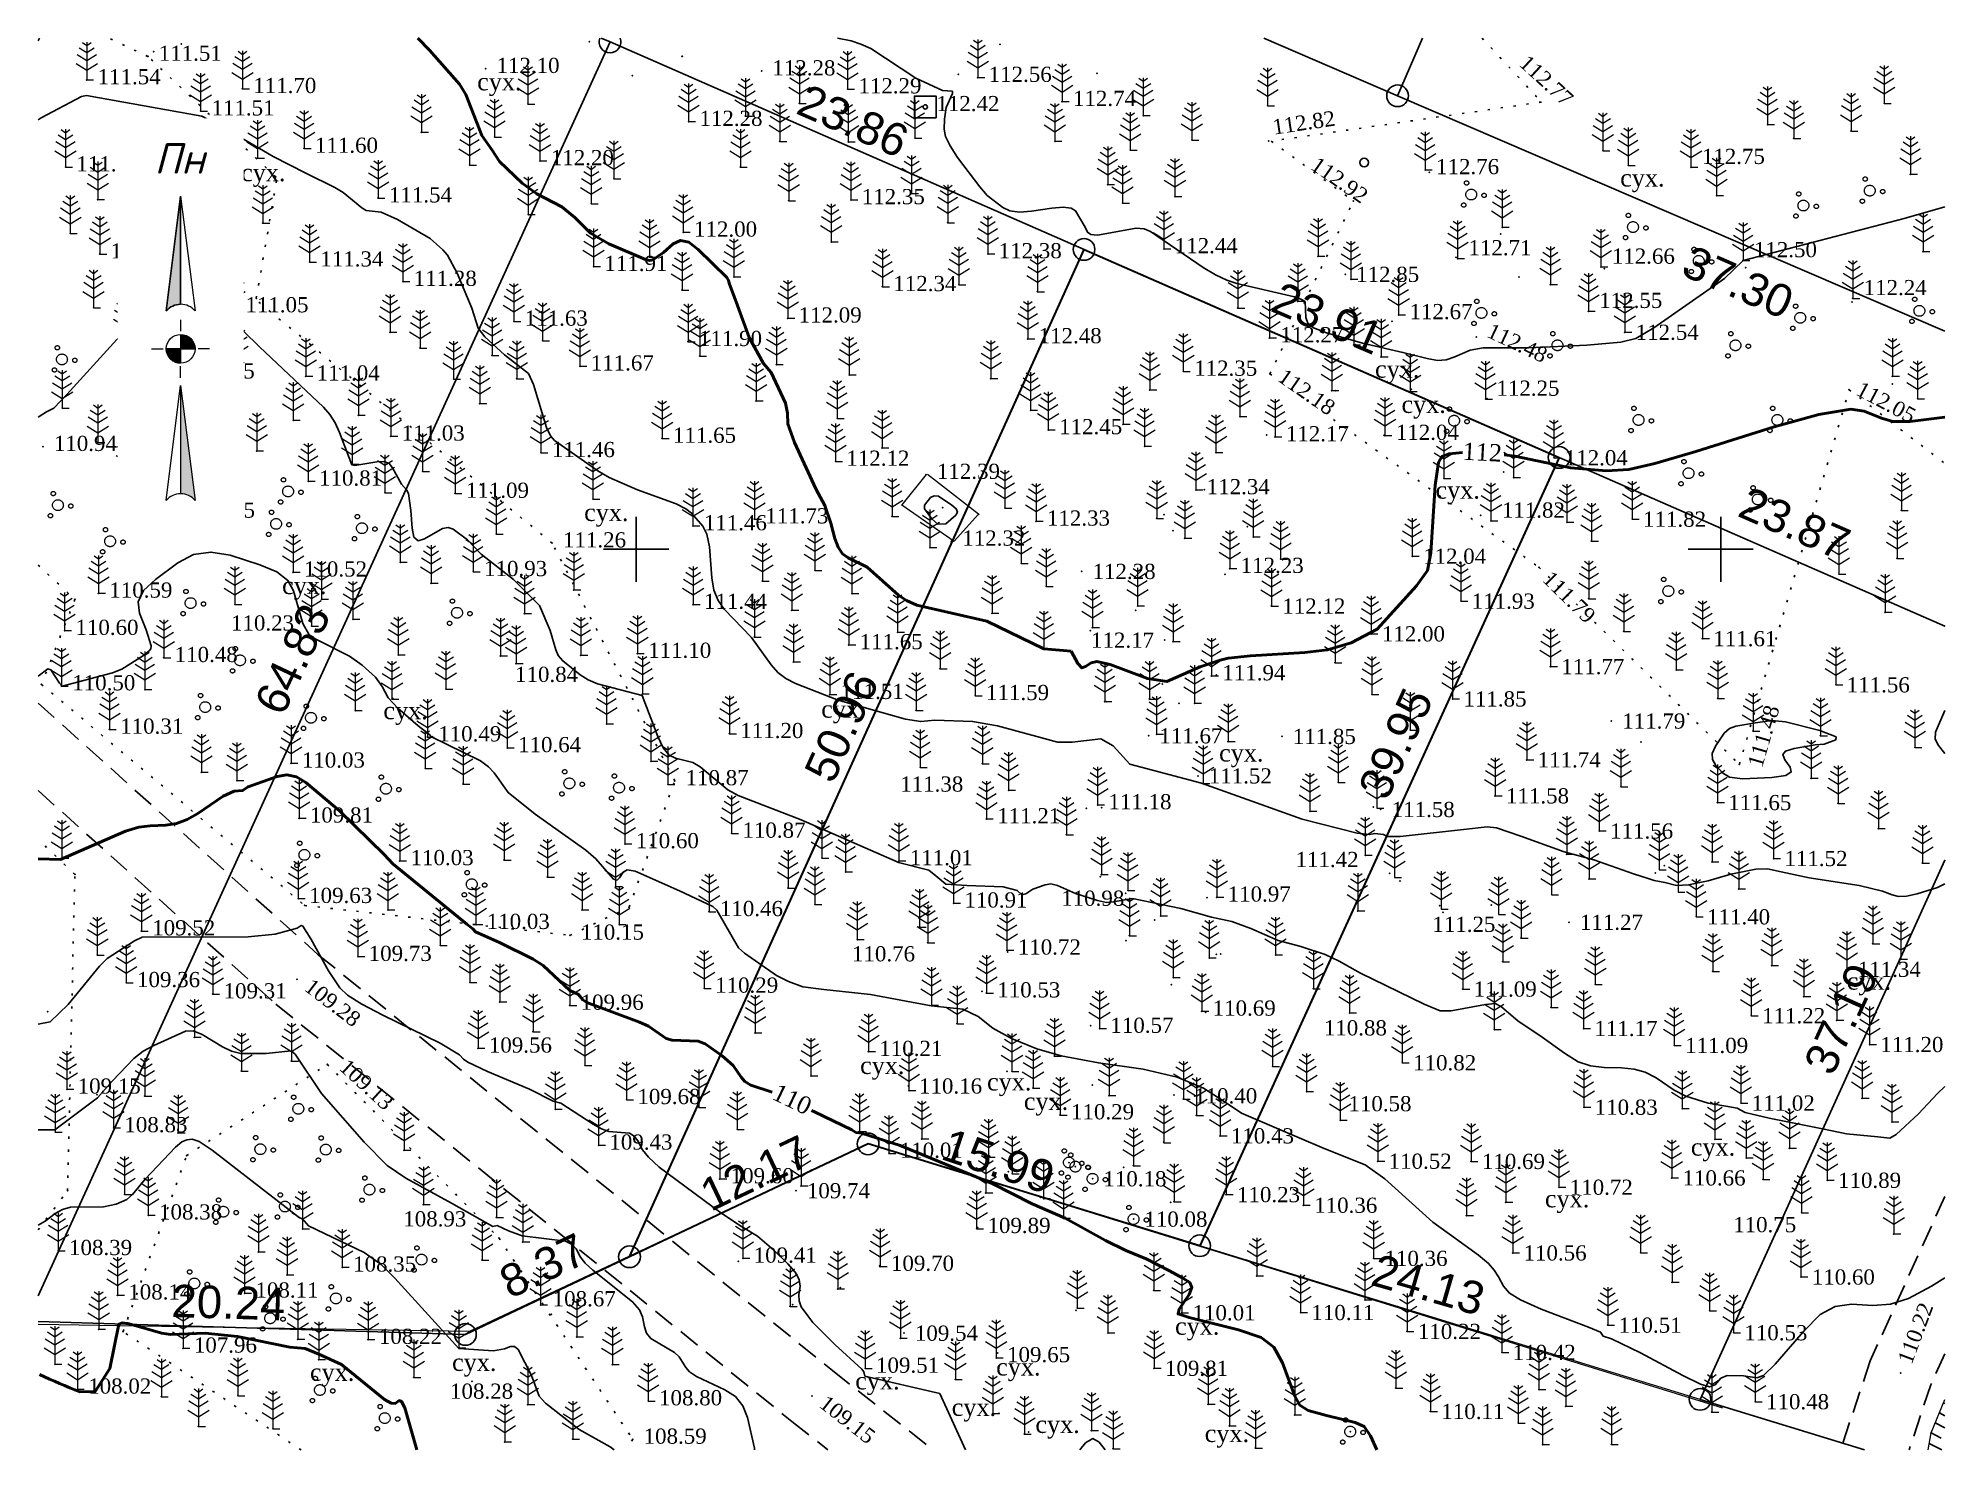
# Model space of a CAD drawing. Header units: millimetres. Extents: x 5405422.4 to 5405510.3, y 5524808.5 to 5524873.6.
import ezdxf
from ezdxf.enums import TextEntityAlignment as Align

# ---------------------------------------------------------------- set-up
doc = ezdxf.new("R2010")
doc.units = ezdxf.units.MM
doc.set_wipeout_variables(frame=1)
for name, pattern in [('DASHEDX2', [1.5, 1, -0.5]), ('HIDDEN', [0.5, 0, -0.5]), ('суцільна', [50, 50, 0])]:
    doc.linetypes.add(name, pattern=pattern)
for name, color, linetype, lineweight in [('#Лист (текст_ПН)', 250, 'Continuous', 0), ('#Штамп', 250, 'Continuous', 0), ('11900000', 1, 'Continuous', 30), ('Контур', 7, 'HIDDEN', 30), ('ограждение', 7, 'ZABOR', 20), ('рельеф', 7, 'Continuous', 0), ('ТОЧКИ', 7, 'Continuous', 30), ('усл. знак', 7, 'суцільна', 20)]:
    doc.layers.add(name, color=color, linetype=linetype, lineweight=lineweight)
for name, color, linetype in [('SC007', 7, 'Continuous'), ('вис_1_1', 170, 'Continuous'), ('горизонт_1', 12, 'Continuous'), ('горизонтали', 42, 'Continuous'), ('дороги', 7, 'Continuous'), ('Ділянки_Межі', 10, 'Continuous'), ('надписи', 7, 'Continuous'), ('отметки', 7, 'Continuous'), ('промеры', 185, 'Continuous'), ('Растительность', 7, 'Continuous')]:
    doc.layers.add(name, color=color, linetype=linetype)
doc.styles.get("Standard").update_dxf_attribs({"font": 'arial.ttf'})
doc.styles.add('times', font='times.ttf')
doc.styles.add('Мой_Топо', font='isocpeui.ttf')
doc.linetypes.add('ZABOR', pattern='A,1,-0.1,[132,ltypeshp.shx,S=0.25,R=0,X=-0.1,Y=0],-0.4,1', length=2.5)
doc.linetypes.add('ЗаборДерПр', pattern='A,1,[130,ltypeshp.shx,S=0.25,R=0,X=0,Y=-0.25],1.5', length=2.5)
doc.linetypes.add('канава 0', pattern='A,0.9,0,["|",Standard,S=0.25,R=0,X=0,Y=0],0.1', length=1)

msp = doc.modelspace()

# ---------------------------------------------------------------- texts
at = {"layer": 'вис_1_1', "color": 7, "style": 'times'}
for s, rotation, p in [('112.92', 325.17559, (5405481.238, 5524867.864, 112.92)), ('112.18', 325.20591, (5405479.72, 5524858.09, 112.18)), ('112.05', 331.9163, (5405506.347, 5524857.465, 112.05)), ('111.79', 315.46886, (5405491.976, 5524848.819, 111.79)), ('111.48', 73.60786, (5405501.565, 5524839.987, 111.48)), ('110.22', 69.3861, (5405508.466, 5524812.488, 110.22))]:
    msp.add_text(s, height=0.7, rotation=rotation, dxfattribs=at).set_placement(p, align=Align.MIDDLE_LEFT)
for s, p in [('112.85', (5405483.19, 5524862.68, 112.85)), ('112.54', (5405496.08, 5524860.01, 112.54)), ('112.04', (5405492.81, 5524854.22, 112.04)), ('111.82', (5405496.42, 5524851.39, 111.82)), ('112.28', (5405471.04, 5524848.98, 112.28)), ('112.04', (5405486.28, 5524849.68, 112.04)), ('112.12', (5405479.79, 5524847.38, 112.12)), ('111.93', (5405488.52, 5524847.61, 111.93)), ('112.00', (5405484.38, 5524846.1, 112)), ('111.61', (5405499.66, 5524845.88, 111.61)), ('111.77', (5405492.65, 5524844.59, 111.77)), ('111.56', (5405505.81, 5524843.75, 111.56)), ('111.85', (5405488.14, 5524843.1, 111.85)), ('111.79', (5405495.46, 5524842.08, 111.79)), ('111.67', (5405474.12, 5524841.4, 111.67)), ('111.85', (5405480.27, 5524841.37, 111.85)), ('111.74', (5405491.56, 5524840.29, 111.74)), ('111.52', (5405476.4, 5524839.55, 111.52)), ('111.58', (5405490.1, 5524838.63, 111.58)), ('111.65', (5405500.35, 5524838.32, 111.65)), ('111.58', (5405484.83, 5524838, 111.58)), ('111.56', (5405494.9, 5524837.01, 111.56)), ('111.42', (5405480.398, 5524835.694, 111.42)), ('111.52', (5405502.94, 5524835.74, 111.52)), ('111.40', (5405499.37, 5524833.05, 111.4)), ('111.25', (5405486.707, 5524832.705, 111.25)), ('111.27', (5405493.51, 5524832.8, 111.27)), ('111.34', (5405506.32, 5524830.63, 111.34)), ('111.09', (5405488.61, 5524829.72, 111.09)), ('110.88', (5405481.703, 5524827.93, 110.88)), ('111.17', (5405494.18, 5524827.9, 111.17)), ('111.22', (5405501.91, 5524828.49, 111.22)), ('111.09', (5405498.36, 5524827.12, 111.09)), ('111.20', (5405507.36, 5524827.16, 111.2)), ('110.82', (5405485.82, 5524826.32, 110.82)), ('110.16', (5405463.04, 5524825.25, 110.16)), ('110.58', (5405482.838, 5524824.433, 110.58)), ('110.83', (5405494.19, 5524824.27, 110.83)), ('111.02', (5405501.43, 5524824.46, 111.02)), ('110.43', (5405477.42, 5524822.95, 110.43)), ('110.52', (5405484.69, 5524821.78, 110.52)), ('110.69', (5405488.99, 5524821.77, 110.69)), ('110.18', (5405471.54, 5524820.97, 110.18)), ('110.66', (5405498.24, 5524821.01, 110.66)), ('110.89', (5405505.41, 5524820.9, 110.89)), ('109.74', (5405457.87, 5524820.42, 109.74)), ('110.23', (5405477.7, 5524820.24, 110.23)), ('110.72', (5405493.04, 5524820.58, 110.72)), ('110.08', (5405473.43, 5524819.11, 110.08)), ('110.36', (5405481.26, 5524819.75, 110.36)), ('110.75', (5405500.574, 5524818.854, 110.75)), ('110.36', (5405484.5, 5524817.3, 110.36)), ('110.56', (5405490.91, 5524817.55, 110.56)), ('110.60', (5405504.2, 5524816.44, 110.6)), ('110.01', (5405475.65, 5524814.79, 110.01)), ('110.11', (5405481.13, 5524814.8, 110.11)), ('109.54', (5405462.85, 5524813.85, 109.54)), ('110.22', (5405486.04, 5524813.93, 110.22)), ('110.51', (5405495.29, 5524814.22, 110.51)), ('110.53', (5405501.09, 5524813.87, 110.53)), ('110.42', (5405490.41, 5524812.96, 110.42)), ('109.81', (5405474.38, 5524812.23, 109.81)), ('110.11', (5405487.12, 5524810.24, 110.11)), ('110.48', (5405502.09, 5524810.69, 110.48))]:
    msp.add_text(s, height=0.7, dxfattribs=at).set_placement(p, align=Align.MIDDLE_LEFT)
at = {"layer": 'горизонтали', "color": 32, "lineweight": 50, "style": 'times'}
for s, rotation, p in [('112', 356.81858, (5405488.126, 5524854.935, 181.067)), ('110', 334.42311, (5405456.548, 5524825.395, 110))]:
    msp.add_text(s, height=0.8, rotation=rotation, dxfattribs=at).set_placement(p, align=Align.TOP_LEFT)
at = {"layer": 'надписи', "color": 7, "style": 'times'}
for p in [(5405442.67, 5524871.966, 111.861), (5405429.527, 5524870.072, 111.861), (5405431.786, 5524867.776, 111.861), (5405495.365, 5524867.53, 111.861), (5405484.061, 5524858.713, 111.861), (5405485.283, 5524857.088, 111.861), (5405486.852, 5524853.136, 111.861), (5405447.601, 5524852.104, 111.861), (5405433.675, 5524848.733, 111.861), (5405438.343, 5524842.962, 111.861), (5405458.532, 5524843.035, 111.861), (5405476.874, 5524841.012, 111.861), (5405505.811, 5524830.49, 111.861), (5405460.323, 5524826.602, 111.861), (5405466.174, 5524825.842, 111.861), (5405467.873, 5524824.947, 111.861), (5405498.623, 5524822.837, 111.861), (5405491.895, 5524820.452, 111.861), (5405474.842, 5524814.575, 111.861), (5405441.511, 5524812.908, 111.861), (5405466.597, 5524812.697, 111.861), (5405434.96, 5524812.45, 111.861), (5405460.1, 5524812.055, 111.861), (5405464.546, 5524810.834, 111.861), (5405468.404, 5524810.048, 111.861), (5405476.21, 5524809.629, 111.861)]:
    msp.add_text('сух.', height=0.8, dxfattribs=at).set_placement(p, align=Align.TOP_LEFT)
at = {"layer": 'отметки', "color": 7, "style": 'times'}
for s, p in [('111.51', (5405427.99, 5524873.228, 111.508)), ('111.54', (5405425.17, 5524872.145, 111.537)), ('112.10', (5405443.561, 5524872.667, 112.103)), ('112.28', (5405456.279, 5524872.554, 112.284)), ('112.56', (5405466.251, 5524872.256, 112.563)), ('111.70', (5405432.347, 5524871.74, 111.704)), ('112.29', (5405460.246, 5524871.727, 112.285)), ('111.51', (5405430.422, 5524870.707, 111.511)), ('112.42', (5405463.84, 5524870.906, 112.422)), ('112.42', (5405463.84, 5524870.906, 112.422)), ('112.74', (5405470.138, 5524871.145, 112.736)), ('112.28', (5405452.917, 5524870.226, 112.277)), ('111.60', (5405435.191, 5524868.985, 111.598)), ('111.33', (5405424.192, 5524868.128, 111.329)), ('112.20', (5405446.066, 5524868.414, 112.202)), ('112.76', (5405486.877, 5524868, 112.76)), ('111.54', (5405438.601, 5524866.695, 111.54)), ('112.35', (5405460.4, 5524866.616, 112.355)), ('112.00', (5405452.668, 5524865.119, 112.005)), ('112.44', (5405474.829, 5524864.355, 112.441)), ('111.22', (5405425.771, 5524864.111, 111.216)), ('111.34', (5405435.44, 5524863.743, 111.339)), ('111.91', (5405448.534, 5524863.537, 111.913)), ('112.38', (5405466.714, 5524864.121, 112.381)), ('111.28', (5405439.744, 5524862.847, 111.282)), ('112.34', (5405461.855, 5524862.606, 112.336)), ('111.05', (5405431.987, 5524861.629, 111.046)), ('111.63', (5405444.862, 5524861.013, 111.633)), ('112.09', (5405457.489, 5524861.157, 112.088)), ('112.67', (5405485.652, 5524861.313, 112.667)), ('110.99', (5405426.9, 5524860.355, 110.994)), ('111.90', (5405452.897, 5524860.073, 111.904)), ('112.48', (5405468.554, 5524860.202, 112.482)), ('112.27', (5405479.696, 5524860.245, 112.273)), ('111.67', (5405447.906, 5524858.945, 111.673)), ('110.85', (5405429.508, 5524858.574, 110.845)), ('111.04', (5405435.27, 5524858.482, 111.043)), ('112.35', (5405475.725, 5524858.703, 112.346)), ('111.03', (5405439.189, 5524855.713, 111.034)), ('111.65', (5405451.698, 5524855.613, 111.652)), ('112.45', (5405469.499, 5524856.008, 112.451)), ('112.17', (5405479.952, 5524855.681, 112.17)), ('112.04', (5405485.022, 5524855.746, 112.041)), ('110.94', (5405423.154, 5524855.235, 110.938)), ('111.46', (5405446.112, 5524854.951, 111.459)), ('112.12', (5405459.69, 5524854.552, 112.121)), ('110.81', (5405435.38, 5524853.637, 110.814)), ('112.39', (5405463.866, 5524853.947, 112.39)), ('111.09', (5405442.151, 5524853.074, 111.087)), ('112.34', (5405476.304, 5524853.24, 112.339)), ('110.65', (5405429.521, 5524852.158, 110.653)), ('111.73', (5405455.955, 5524851.894, 111.73)), ('111.46', (5405453.119, 5524851.577, 111.458)), ('112.33', (5405468.938, 5524851.792, 112.328)), ('111.26', (5405446.627, 5524850.785, 111.257)), ('112.32', (5405465.035, 5524850.868, 112.316)), ('110.52', (5405434.685, 5524849.443, 110.518)), ('110.93', (5405442.988, 5524849.463, 110.933)), ('112.23', (5405477.869, 5524849.61, 112.228)), ('110.59', (5405425.711, 5524848.471, 110.592)), ('111.44', (5405453.126, 5524847.954, 111.442)), ('110.60', (5405424.149, 5524846.752, 110.596)), ('110.23', (5405431.321, 5524846.953, 110.226)), ('111.10', (5405450.554, 5524845.694, 111.098)), ('111.65', (5405460.304, 5524846.092, 111.654)), ('112.17', (5405470.97, 5524846.159, 112.165)), ('110.48', (5405428.724, 5524845.499, 110.481)), ('110.50', (5405424.002, 5524844.195, 110.501)), ('110.84', (5405444.416, 5524844.583, 110.844)), ('111.94', (5405477.024, 5524844.658, 111.943)), ('111.51', (5405459.428, 5524843.797, 111.509)), ('111.59', (5405466.129, 5524843.747, 111.587)), ('110.31', (5405426.213, 5524842.195, 110.306)), ('110.49', (5405440.875, 5524841.841, 110.492)), ('110.64', (5405444.556, 5524841.343, 110.644)), ('111.20', (5405454.802, 5524841.992, 111.203)), ('110.03', (5405434.587, 5524840.632, 110.033)), ('110.87', (5405452.278, 5524839.818, 110.87)), ('111.38', (5405462.173, 5524839.524, 111.384)), ('111.18', (5405471.772, 5524838.711, 111.175)), ('109.81', (5405434.96, 5524838.097, 109.811)), ('111.21', (5405466.645, 5524838.063, 111.211)), ('110.60', (5405449.983, 5524836.914, 110.604)), ('110.87', (5405454.9, 5524837.399, 110.866)), ('110.03', (5405439.599, 5524836.132, 110.032)), ('111.01', (5405462.614, 5524836.13, 111.006)), ('109.63', (5405434.923, 5524834.389, 109.625)), ('110.98', (5405469.596, 5524834.259, 110.977)), ('110.97', (5405477.27, 5524834.452, 110.968)), ('110.46', (5405453.86, 5524833.783, 110.465)), ('110.91', (5405465.133, 5524834.178, 110.913)), ('109.52', (5405427.687, 5524832.895, 109.52)), ('110.03', (5405443.111, 5524833.19, 110.026)), ('110.15', (5405447.451, 5524832.697, 110.155)), ('109.73', (5405437.67, 5524831.715, 109.729)), ('110.76', (5405459.95, 5524831.696, 110.764)), ('110.72', (5405467.595, 5524832.009, 110.722)), ('109.36', (5405426.99, 5524830.508, 109.361)), ('109.31', (5405430.978, 5524829.987, 109.314)), ('110.29', (5405453.641, 5524830.251, 110.286)), ('110.53', (5405466.649, 5524830.034, 110.533)), ('109.96', (5405447.438, 5524829.463, 109.961)), ('110.69', (5405476.578, 5524829.193, 110.69)), ('110.57', (5405471.863, 5524828.399, 110.566)), ('109.56', (5405443.209, 5524827.488, 109.565)), ('110.21', (5405461.209, 5524827.333, 110.21)), ('109.15', (5405424.253, 5524825.598, 109.151)), ('109.68', (5405450.058, 5524825.113, 109.678)), ('110.40', (5405475.726, 5524825.144, 110.396)), ('108.83', (5405426.406, 5524823.816, 108.834)), ('110.29', (5405470.047, 5524824.41, 110.295)), ('109.43', (5405448.766, 5524823.015, 109.431)), ('110.01', (5405462.153, 5524822.636, 110.007)), ('109.60', (5405454.357, 5524821.462, 109.602)), ('108.38', (5405428.004, 5524819.791, 108.378)), ('108.93', (5405439.262, 5524819.472, 108.928)), ('109.89', (5405466.197, 5524819.167, 109.894)), ('108.39', (5405423.855, 5524818.151, 108.389)), ('109.41', (5405455.419, 5524817.801, 109.413)), ('108.35', (5405436.95, 5524817.389, 108.352)), ('109.70', (5405461.747, 5524817.423, 109.695)), ('108.14', (5405426.586, 5524816.101, 108.138)), ('108.11', (5405432.449, 5524816.191, 108.108)), ('108.67', (5405446.152, 5524815.787, 108.669)), ('108.22', (5405438.139, 5524814.054, 108.216)), ('107.96', (5405429.609, 5524813.652, 107.957)), ('109.65', (5405467.1, 5524813.211, 109.65)), ('109.51', (5405461.058, 5524812.724, 109.514)), ('108.02', (5405424.738, 5524811.761, 108.015)), ('108.28', (5405441.419, 5524811.525, 108.285)), ('108.80', (5405451.055, 5524811.221, 108.801)), ('108.59', (5405450.343, 5524809.451, 108.588))]:
    msp.add_text(s, height=0.7, dxfattribs=at).set_placement(p, align=Align.TOP_LEFT)
for s, rotation, p in [('112.77', 317.2811, (5405491.133, 5524872.86, 112.772)), ('112.82', 8.35155, (5405479.291, 5524869.816, 112.816)), ('112.48', 334.74279, (5405489.457, 5524860.457, 112.484)), ('109.28', 322.54443, (5405435.07, 5524830.255, 109.284)), ('109.13', 317.51662, (5405436.731, 5524826.56, 109.125)), ('109.15', 321.97163, (5405458.815, 5524811.037, 109.145))]:
    msp.add_text(s, height=0.7, rotation=rotation, dxfattribs=at).set_placement(p, align=Align.TOP_LEFT)
for s, p in [('112.75', (5405499.13, 5524868.12, 112.75)), ('112.71', (5405488.37, 5524863.91, 112.71)), ('112.50', (5405501.53, 5524863.82, 112.5)), ('112.66', (5405494.98, 5524863.52, 112.66)), ('112.24', (5405506.59, 5524862.07, 112.24)), ('112.55', (5405494.4, 5524861.48, 112.55)), ('112.25', (5405489.66, 5524857.43, 112.25)), ('111.82', (5405489.91, 5524851.81, 111.82))]:
    msp.add_text(s, height=0.7, dxfattribs=at).set_placement(p, align=Align.MIDDLE_LEFT)
at = {"layer": 'промеры', "char_height": 1.5, "attachment_point": 1}
for s, insert, rotation in [('23.86', (5405457.903, 5524871.498), 336.35584), ('37.30', (5405498.698, 5524864.062), 336.35584), ('23.91', (5405479.779, 5524862.389), 336.73018), ('23.87', (5405501.313, 5524852.93), 336.35584), ('64.83', (5405432.356, 5524842.892), 64.73926), ('50.96', (5405457.702, 5524839.749), 65.72202), ('39.95', (5405483.245, 5524838.972), 65.49193), ('37.19', (5405503.789, 5524826.272), 65.65148), ('12.17', (5405452.79, 5524820.792), 25.34219), ('15.99', (5405464.454, 5524823.323), 341.51697), ('8.37', (5405443.538, 5524816.771), 25.34219), ('24.13', (5405484.216, 5524817.533), 343.94963), ('20.24', (5405428.606, 5524816.095), 358.26016)]:
    msp.add_mtext(s, dxfattribs=dict(at, insert=insert, rotation=rotation))

# ---------------------------------------------------------------- blocks, each defined once
blk = doc.blocks.new('SYMBOL902')
at = {"layer": 'SC007'}
blk.add_lwpolyline([(-1.25, -1.25), (-1.25, 1.25), (1.25, 1.25), (1.25, -1.25)], close=True, dxfattribs=at)
blk.add_circle((0, 0), 0.25, dxfattribs=at)
blk = doc.blocks.new('A$C51FE15A3')
at = {"layer": 'Растительность', "color": 94, "lineweight": 0}
for points in [[(-0.447, 1.172), (0, 0.895), (0.447, 1.172)], [(-0.343, 1.489), (0, 1.267), (0.343, 1.489)], [(-0.201, 1.726), (0, 1.584), (0.201, 1.726)], [(0, 1.75), (0, 0), (0.319, 0)], [(-0.493, 0.753), (0, 0.444), (0.493, 0.753)]]:
    blk.add_lwpolyline(points, dxfattribs=at)
blk = doc.blocks.new('A$C72385B22')
at = {"layer": 'усл. знак'}
for centre, radius in [((0, 0), 0.625), ((-0.02, 1.49), 0.25), ((-1.29, -0.64), 0.25), ((1.28, -0.76), 0.25)]:
    blk.add_circle(centre, radius, dxfattribs=at)
blk = doc.blocks.new('*U31')
at = {"color": 0}
for points in [[(-0.113, 0), (-0.109, -0.029), (-0.097, -0.056)], [(-0.113, 0), (-0.097, -0.056), (0, 0)], [(-0.097, -0.056), (0, -0.113), (0, 0)], [(-0.097, -0.056), (-0.08, -0.08), (-0.056, -0.097)], [(-0.097, -0.056), (-0.056, -0.097), (0, -0.113)], [(-0.056, -0.097), (-0.029, -0.109), (0, -0.113)]]:
    blk.add_solid(points, dxfattribs=at)
blk = doc.blocks.new('*U32')
at = {"color": 0}
for points in [[(0, 0), (0.097, 0.056), (0, 0.113)], [(0.097, 0.056), (0.029, 0.109), (0, 0.113)], [(0, 0), (0.113, 0), (0.097, 0.056)], [(0.097, 0.056), (0.056, 0.097), (0.029, 0.109)], [(0.097, 0.056), (0.08, 0.08), (0.056, 0.097)], [(0.113, 0), (0.109, 0.029), (0.097, 0.056)]]:
    blk.add_solid(points, dxfattribs=at)
blk = doc.blocks.new('*U33')
at = {"color": 0}
for points in [[(0, -1.136), (0.021, -1.138), (0, -0.288)], [(0.021, -1.138), (0.042, -1.142), (0, -0.288)], [(0.042, -1.142), (0.062, -1.15), (0, -0.288)], [(0.062, -1.15), (0.081, -1.16), (0, -0.288)], [(0.081, -1.16), (0.098, -1.173), (0, -0.288)], [(0.098, -1.173), (0.113, -1.188), (0, -0.288)]]:
    blk.add_solid(points, dxfattribs=at)
blk = doc.blocks.new('*U34')
at = {"color": 0}
for points in [[(-0.113, 0.297), (-0.098, 0.312), (0, 1.197)], [(-0.098, 0.312), (-0.081, 0.325), (0, 1.197)], [(-0.081, 0.325), (-0.062, 0.335), (0, 1.197)], [(-0.062, 0.335), (-0.042, 0.343), (0, 1.197)], [(-0.042, 0.343), (-0.021, 0.347), (0, 1.197)], [(-0.021, 0.347), (0, 0.349), (0, 1.197)]]:
    blk.add_solid(points, dxfattribs=at)
blk = doc.blocks.new('#Північ')
at = {"color": 7}
blk.add_wipeout([(-2.901, 10.635), (2.901, 10.635), (2.901, -7.981), (-2.901, -7.981)], dxfattribs=at).dxf.layer = '#Лист (текст_ПН)'
at = {"layer": '#Лист (текст_ПН)'}
for p, q in [((-0.663, 1.748), (0, 7.043)), ((0, 7.043), (0, 2.052)), ((0, 7.043), (0.663, 1.748)), ((0, 1.337), (0, 0.807)), ((-1.337, 0), (-0.807, 0)), ((-0.662, 0), (0.662, 0)), ((0, 0.662), (0, -0.662)), ((1.337, 0), (0.807, 0)), ((0, -1.337), (0, -0.807)), ((-0.663, -6.99), (0, -1.695)), ((0, -1.695), (0.663, -6.99)), ((0, -1.695), (0, -6.686))]:
    blk.add_line(p, q, dxfattribs=at)
at = {"layer": '#Лист (текст_ПН)', "flags": 128}
for points in [[(0, 7.043), (-0.663, 1.748, -0.218585), (0, 2.052)], [(0, 0), (-0.662, 0, 0.414214), (0, -0.662)]]:
    blk.add_lwpolyline(points, format="xyb", close=True, dxfattribs=at)
at = {"layer": '#Лист (текст_ПН)'}
blk.add_circle((0, 0), 0.662, dxfattribs=at)
for centre in [(0, 1.178), (0, -7.56)]:
    blk.add_arc(centre, 0.874, 40.67981, 139.32019, dxfattribs=at)
at = {"layer": '#Лист (текст_ПН)', "xscale": 5.883850111352785, "yscale": 5.883850111352785, "zscale": 5.883850111352785}
for name in ['*U34', '*U31', '*U32', '*U33']:
    blk.add_blockref(name, (0, 0), dxfattribs=at)
at = {"layer": '#Лист (текст_ПН)', "style": 'Мой_Топо'}
blk.add_text('Пн', height=1.4, dxfattribs=at).set_placement((-1.217, 8.077))

# ---------------------------------------------------------------- linework, layer by layer
at = {"layer": '11900000', "color": 7}
for points in [[(5405450, 5524848.5, 0), (5405450, 5524851.5, 0)], [(5405450, 5524848.5, 0), (5405450, 5524851.5, 0)], [(5405500, 5524848.5, 0), (5405500, 5524851.5, 0)], [(5405500, 5524848.5, 0), (5405500, 5524851.5, 0)], [(5405448.5, 5524850, 0), (5405451.5, 5524850, 0)], [(5405448.5, 5524850, 0), (5405451.5, 5524850, 0)], [(5405498.5, 5524850, 0), (5405501.5, 5524850, 0)], [(5405498.5, 5524850, 0), (5405501.5, 5524850, 0)]]:
    msp.add_polyline3d(points, dxfattribs=at)
at = {"layer": 'вис_1_1', "color": 7}
for p in [(5405486.57, 5524867.39, 112.87), (5405483.07, 5524866.06, 112.92), (5405489.85, 5524864.54, 112.81), (5405487.8, 5524863.47, 112.78), (5405482.69, 5524862.68, 112.85), (5405490.7, 5524862.56, 112.73), (5405494.63, 5524862.94, 112.69), (5405501.15, 5524862.99, 112.49), (5405493.92, 5524861.44, 112.65), (5405506.05, 5524861.4, 112.35), (5405484.85, 5524860.51, 112.69), (5405495.58, 5524860.01, 112.54), (5405483.28, 5524859.41, 112.48), (5405479.22, 5524858.09, 112.18), (5405482.24, 5524857.32, 112.19), (5405485.74, 5524857.38, 112.26), (5405505.92, 5524857.36, 112.05), (5405507.92, 5524857.62, 112.12), (5405489.22, 5524856.94, 112.34), (5405479.06, 5524855.27, 112.26), (5405484.48, 5524855.26, 112.11), (5405492.31, 5524854.22, 112.04), (5405476.19, 5524852.75, 112.4), (5405489.99, 5524853.56, 111.88), (5405474.34, 5524851.6, 112.36), (5405478.17, 5524851.05, 112.38), (5405488.93, 5524851.56, 111.9), (5405492.91, 5524851.25, 111.73), (5405495.92, 5524851.39, 111.82), (5405508.33, 5524851.79, 111.75), (5405474.75, 5524850.86, 112.38), (5405494.04, 5524850.38, 111.65), (5405479.71, 5524849.55, 112.29), (5405485.78, 5524849.68, 112.04), (5405508.13, 5524849.58, 111.61), (5405470.54, 5524848.98, 112.28), (5405477.15, 5524848.84, 112.3), (5405491.62, 5524849.17, 111.79), (5405505.45, 5524848.86, 111.61), (5405488.02, 5524847.61, 111.93), (5405493.92, 5524847.72, 111.79), (5405473.03, 5524847.19, 112.14), (5405479.29, 5524847.38, 112.12), (5405507.58, 5524847.1, 111.52), (5405470.94, 5524846.24, 112.18), (5405474.36, 5524845.82, 112.11), (5405483.88, 5524846.1, 112), (5405495.53, 5524846.21, 111.83), (5405499.16, 5524845.88, 111.61), (5405476.75, 5524844.2, 111.95), (5405482.22, 5524844.77, 111.97), (5405492.15, 5524844.59, 111.77), (5405497.95, 5524844.44, 111.62), (5405474.25, 5524843.79, 112), (5405483.92, 5524843.31, 111.85), (5405487.64, 5524843.1, 111.85), (5405499.86, 5524843.12, 111.59), (5405505.31, 5524843.75, 111.56), (5405471.67, 5524842.97, 111.72), (5405475.02, 5524842.9, 111.91), (5405473.62, 5524841.4, 111.67), (5405479.77, 5524841.37, 111.85), (5405485.69, 5524841.66, 111.81), (5405494.96, 5524842.08, 111.79), (5405501.49, 5524841.62, 111.48), (5405504.6, 5524841.4, 111.49), (5405496.32, 5524841.12, 111.76), (5405508.95, 5524840.86, 111.52), (5405475.9, 5524839.55, 111.52), (5405491.06, 5524840.29, 111.74), (5405500.86, 5524840.08, 111.38), (5405482.37, 5524839.25, 111.69), (5405495.4, 5524839.05, 111.7), (5405504.17, 5524839.44, 111.53), (5405471.46, 5524838.09, 111.26), (5405481.06, 5524837.92, 111.55), (5405483.99, 5524838.12, 111.61), (5405484.33, 5524838, 111.58), (5405489.6, 5524838.63, 111.58), (5405499.85, 5524838.32, 111.65), (5405505.41, 5524838.28, 111.54), (5405494.4, 5524837.01, 111.56), (5405507.27, 5524837.12, 111.6), (5405483.61, 5524835.89, 111.42), (5405492.9, 5524835.94, 111.5), (5405497.4, 5524835.41, 111.57), (5405499.6, 5524835.58, 111.56), (5405502.44, 5524835.74, 111.52), (5405509.3, 5524835.53, 111.57), (5405471.4, 5524834.9, 111.08), (5405484.74, 5524835.05, 111.36), (5405485.21, 5524834.7, 111.38), (5405493.93, 5524834.8, 111.45), (5405496.99, 5524835.07, 111.52), (5405500.83, 5524834.34, 111.44), (5405472.57, 5524834.14, 111.01), (5405476.31, 5524833.93, 111.04), (5405487.04, 5524833.57, 111.31), (5405489.42, 5524833.6, 111.29), (5405473.9, 5524832.91, 110.96), (5405483.27, 5524833.32, 111.17), (5405487.19, 5524833.25, 111.25), (5405493.01, 5524832.8, 111.27), (5405498.87, 5524833.05, 111.4), (5405472.59, 5524831.95, 110.89), (5405490.8, 5524832.07, 111.19), (5405507.01, 5524831.81, 111.41), (5405467.13, 5524831.43, 110.76), (5405476.74, 5524831.32, 110.94), (5405479.48, 5524831.29, 110.95), (5405489.95, 5524830.98, 111.18), (5405502.35, 5524830.8, 111.32), (5405508.3, 5524831.09, 111.48), (5405474.67, 5524829.92, 110.78), (5405494.22, 5524829.93, 111.18), (5405499.63, 5524830.53, 111.29), (5405505.82, 5524830.63, 111.34), (5405465.95, 5524829.62, 110.57), (5405481.22, 5524829.73, 110.87), (5405488.11, 5524829.72, 111.09), (5405503.83, 5524829.37, 111.36), (5405476.25, 5524828.64, 110.73), (5405482.89, 5524828.62, 110.88), (5405492.18, 5524828.87, 111.19), (5405501.41, 5524828.49, 111.22), (5405505.35, 5524828.28, 111.23), (5405470.96, 5524828.03, 110.6), (5405489.56, 5524827.85, 110.88), (5405493.68, 5524827.9, 111.17), (5405497.86, 5524827.12, 111.09), (5405506.86, 5524827.16, 111.2), (5405467.09, 5524825.92, 110.43), (5405479.34, 5524826.15, 110.65), (5405485.32, 5524826.32, 110.82), (5405462.54, 5524825.25, 110.16), (5405471.03, 5524825.3, 110.44), (5405474.79, 5524824.84, 110.44), (5405480.91, 5524824.99, 110.61), (5405506.52, 5524824.68, 111.09), (5405475.83, 5524823.89, 110.43), (5405493.69, 5524824.27, 110.83), (5405498.23, 5524824.21, 110.97), (5405500.93, 5524824.46, 111.02), (5405460.29, 5524823.12, 110), (5405476.92, 5524822.95, 110.43), (5405482.46, 5524823.67, 110.58), (5405507.89, 5524823.59, 111.03), (5405461.68, 5524822.15, 109.97), (5405474.32, 5524822.66, 110.3), (5405499.73, 5524822.79, 110.81), (5405503.17, 5524822.38, 110.94), (5405467.16, 5524821.3, 110.05), (5405469.95, 5524821.72, 110.22), (5405470.25, 5524821.53, 110.16), (5405472.47, 5524821.5, 110.21), (5405484.19, 5524821.78, 110.52), (5405488.49, 5524821.77, 110.69), (5405501.18, 5524821.93, 110.88), (5405457.37, 5524820.42, 109.74), (5405471.04, 5524820.97, 110.18), (5405477.2, 5524820.24, 110.23), (5405492.54, 5524820.58, 110.72), (5405497.74, 5524821.01, 110.66), (5405501.95, 5524820.94, 110.84), (5405504.91, 5524820.9, 110.89), (5405468.64, 5524820.11, 110.04), (5405474.64, 5524819.88, 110.18), (5405480.76, 5524819.75, 110.36), (5405490.09, 5524819.89, 110.61), (5405503.73, 5524819.4, 110.75), (5405465.74, 5524818.71, 109.84), (5405469.57, 5524819.24, 110), (5405472.93, 5524819.11, 110.08), (5405488.28, 5524819.27, 110.56), (5405507.98, 5524818.43, 110.81), (5405490.41, 5524817.55, 110.56), (5405496.31, 5524817.56, 110.59), (5405454.71, 5524817.17, 109.49), (5405461.23, 5524816.97, 109.65), (5405484, 5524817.3, 110.36), (5405459.41, 5524815.95, 109.55), (5405473.86, 5524815.82, 109.93), (5405478.61, 5524816.49, 110.1), (5405497.76, 5524816.2, 110.62), (5405503.7, 5524816.44, 110.6), (5405457.21, 5524815.17, 109.5), (5405470.27, 5524814.91, 109.82), (5405483.6, 5524815.38, 110.16), (5405475.15, 5524814.79, 110.01), (5405480.63, 5524814.8, 110.11), (5405494.79, 5524814.22, 110.51), (5405499.49, 5524814.88, 110.62), (5405462.35, 5524813.85, 109.54), (5405471.75, 5524813.86, 109.84), (5405485.54, 5524813.93, 110.22), (5405500.59, 5524813.87, 110.53), (5405466.67, 5524812.93, 109.6), (5405489.91, 5524812.96, 110.42), (5405473.88, 5524812.23, 109.81), (5405508.29, 5524812.02, 110.22), (5405476.37, 5524810.57, 109.72), (5405485.02, 5524811.32, 110.12), (5405491.62, 5524811.25, 110.36), (5405501.59, 5524810.69, 110.48), (5405466.73, 5524810.15, 109.58), (5405480.36, 5524810.08, 109.98), (5405486.62, 5524810.24, 110.11), (5405490.67, 5524809.7, 110.4), (5405492.86, 5524810.48, 110.42), (5405499.59, 5524810.21, 110.47), (5405468.1, 5524809.29, 109.58), (5405470.99, 5524809.36, 109.5), (5405477.35, 5524809.57, 109.74), (5405482.92, 5524809.31, 109.97), (5405509.7, 5524809.25, 110.21), (5405471.99, 5524808.52, 109.53), (5405478.55, 5524808.55, 109.76), (5405491.79, 5524808.71, 110.32), (5405494.96, 5524808.72, 110.37)]:
    msp.add_point(p, dxfattribs=at)
at = {"layer": 'горизонт_1', "color": 32}
for points in [[(5405480.84, 5524861.432, 112.5), (5405480.87, 5524860.69, 112.5), (5405480.97, 5524860.43, 112.5), (5405481.23, 5524860.21, 112.5), (5405481.83, 5524859.98, 112.5), (5405483.48, 5524859.5, 112.5), (5405485.35, 5524859.08, 112.5), (5405486.46, 5524858.8, 112.5), (5405486.95, 5524858.71, 112.5), (5405487.34, 5524858.74, 112.5), (5405487.75, 5524858.88, 112.5), (5405488.45, 5524859.19, 112.5), (5405489.05, 5524859.29, 112.5), (5405491.14, 5524859.29, 112.5), (5405493.83, 5524859.41, 112.5), (5405495.4, 5524859.56, 112.5), (5405496.08, 5524859.72, 112.5), (5405496.91, 5524860.22, 112.5), (5405500.17, 5524862.49, 112.5), (5405501.03, 5524863.32, 112.5)], [(5405463.485, 5524835.204, 111), (5405463.822, 5524834.94, 111), (5405464.27, 5524834.55, 111), (5405465.24, 5524834.49, 111), (5405466.92, 5524834.43, 111), (5405467.56, 5524834.26, 111), (5405467.78, 5524834.06, 111), (5405467.96, 5524834.11, 111), (5405468.29, 5524834.32, 111), (5405468.85, 5524834.53, 111), (5405469.12, 5524834.57, 111), (5405469.43, 5524834.49, 111), (5405470.26, 5524834.12, 111), (5405471.27, 5524833.8, 111), (5405471.69, 5524833.71, 111), (5405472, 5524833.74, 111), (5405472.88, 5524833.89, 111), (5405475.11, 5524833.43, 111), (5405476.53, 5524833.04, 111), (5405477.46, 5524832.84, 111), (5405478.33, 5524832.51, 111), (5405479.6, 5524831.96, 111), (5405480.64, 5524831.68, 111), (5405481.77, 5524831.31, 111), (5405482.41, 5524831.01, 111), (5405483.4, 5524830.45, 111), (5405486.33, 5524829.03, 111), (5405487.06, 5524828.71, 111), (5405487.58, 5524828.72, 111), (5405489.16, 5524829.01, 111), (5405489.6, 5524829.05, 111), (5405489.89, 5524828.9, 111), (5405490.67, 5524828.24, 111), (5405491.66, 5524827.58, 111), (5405492.8, 5524826.76, 111), (5405493.43, 5524826.37, 111), (5405494, 5524826.18, 111), (5405494.62, 5524826.1, 111), (5405495.42, 5524826.09, 111), (5405496.01, 5524826.03, 111), (5405496.51, 5524825.89, 111), (5405497.02, 5524825.62, 111), (5405497.86, 5524825.06, 111), (5405498.4, 5524824.78, 111), (5405499.42, 5524824.45, 111), (5405500.33, 5524824.3, 111), (5405500.76, 5524824.22, 111), (5405501.13, 5524824.02, 111), (5405502.24, 5524823.76, 111), (5405504.69, 5524823.27, 111), (5405505.8, 5524823.05, 111), (5405507.25, 5524822.91, 111), (5405507.79, 5524822.85, 111), (5405508.09, 5524823.01, 111), (5405509.12, 5524823.97, 111), (5405510, 5524824.9, 111), (5405510.334, 5524825.22, 111)], [(5405463.597, 5524828.952, 110.5), (5405465.06, 5524828.79, 110.5), (5405465.77, 5524828.46, 110.5), (5405466.45, 5524827.91, 110.5), (5405467.31, 5524827.44, 110.5), (5405468.47, 5524826.97, 110.5), (5405469.59, 5524826.64, 110.5), (5405471.31, 5524826.31, 110.5), (5405473.37, 5524826.02, 110.5), (5405474.94, 5524825.65, 110.5), (5405476.16, 5524825.15, 110.5), (5405477.06, 5524824.57, 110.5), (5405477.91, 5524824, 110.5), (5405479.41, 5524823.35, 110.5), (5405481.72, 5524822.36, 110.5), (5405483.61, 5524821.62, 110.5), (5405484.51, 5524820.97, 110.5), (5405486.73, 5524818.97, 110.5), (5405487.78, 5524818.22, 110.5), (5405488.84, 5524817.44, 110.5), (5405489.29, 5524817.06, 110.5), (5405489.56, 5524816.76, 110.5), (5405489.76, 5524816.44, 110.5), (5405489.98, 5524816.02, 110.5), (5405490.27, 5524815.7, 110.5), (5405490.77, 5524815.38, 110.5), (5405491.73, 5524814.96, 110.5), (5405493.9, 5524814.12, 110.5), (5405494.46, 5524813.89, 110.5), (5405494.58, 5524813.71, 110.5), (5405494.96, 5524813.59, 110.5), (5405496.3, 5524812.95, 110.5), (5405498.26, 5524811.89, 110.5), (5405499.07, 5524811.5, 110.5), (5405499.49, 5524811.38, 110.5), (5405499.74, 5524811.47, 110.5), (5405500.01, 5524811.78, 110.5), (5405500.3, 5524811.89, 110.5), (5405501.05, 5524811.88, 110.5), (5405501.66, 5524811.79, 110.5), (5405501.98, 5524811.89, 110.5), (5405502.51, 5524812.42, 110.5), (5405503.82, 5524813.93, 110.5), (5405504.59, 5524814.71, 110.5), (5405505.28, 5524815.08, 110.5), (5405506.03, 5524815.18, 110.5), (5405507.02, 5524815.13, 110.5), (5405507.83, 5524815.19, 110.5), (5405508.66, 5524815.45, 110.5), (5405509.72, 5524816.01, 110.5), (5405510.334, 5524816.395, 110.5)]]:
    msp.add_polyline3d(points, dxfattribs=at)
msp.add_polyline3d([(5405499.77, 5524840.03, 111.5), (5405499.62, 5524840.3, 111.5), (5405499.61, 5524840.58, 111.5), (5405499.76, 5524840.92, 111.5), (5405500.16, 5524841.52, 111.5), (5405500.4, 5524841.74, 111.5), (5405500.7, 5524841.84, 111.5), (5405501.6, 5524841.99, 111.5), (5405502.35, 5524842.11, 111.5), (5405502.98, 5524842.05, 111.5), (5405504.57, 5524841.64, 111.5), (5405505.32, 5524841.35, 111.5), (5405505.31, 5524841.22, 111.5), (5405504.77, 5524841.01, 111.5), (5405504.36, 5524840.98, 111.5), (5405503.38, 5524840.82, 111.5), (5405502.98, 5524840.69, 111.5), (5405502.87, 5524840.53, 111.5), (5405502.96, 5524840.29, 111.5), (5405503.21, 5524839.95, 111.5), (5405503.25, 5524839.73, 111.5), (5405503, 5524839.57, 111.5), (5405502.36, 5524839.47, 111.5), (5405501, 5524839.41, 111.5), (5405500.41, 5524839.49, 111.5), (5405500.08, 5524839.69, 111.5), (5405499.77, 5524840.03, 111.5)], close=True, dxfattribs=at)
at = {"layer": 'горизонтали', "color": 32, "lineweight": 50}
for points in [[(5405439.936, 5524873.574, 112), (5405440.467, 5524873.022, 112), (5405441.857, 5524871.452, 112), (5405442.147, 5524870.982, 112), (5405442.887, 5524869.082, 112), (5405443.367, 5524868.402, 112), (5405443.697, 5524867.882, 112), (5405444.737, 5524866.892, 112), (5405445.417, 5524866.392, 112), (5405446.577, 5524865.792, 112), (5405447.167, 5524865.302, 112), (5405447.887, 5524864.582, 112), (5405448.737, 5524864.092, 112), (5405450.427, 5524863.372, 112), (5405450.617, 5524863.322, 112), (5405450.767, 5524863.342, 112), (5405451.257, 5524863.692, 112), (5405451.707, 5524864.092, 112), (5405452.037, 5524864.242, 112), (5405452.427, 5524864.162, 112), (5405452.857, 5524863.832, 112), (5405454.177, 5524862.532, 112), (5405454.257, 5524862.402, 112), (5405454.297, 5524862.222, 112), (5405454.617, 5524861.412, 112), (5405455.217, 5524859.762, 112), (5405455.877, 5524858.562, 112), (5405456.217, 5524858.152, 112), (5405456.887, 5524856.742, 112), (5405456.977, 5524856.272, 112), (5405456.997, 5524855.782, 112), (5405457.307, 5524854.922, 112), (5405458.287, 5524852.792, 112), (5405458.697, 5524852.022, 112), (5405458.977, 5524851.202, 112), (5405459.157, 5524850.502, 112), (5405459.307, 5524850.092, 112), (5405459.517, 5524849.792, 112), (5405459.767, 5524849.612, 112), (5405460.657, 5524849.182, 112), (5405462.097, 5524847.882, 112), (5405462.457, 5524847.632, 112), (5405462.937, 5524847.422, 112), (5405466.167, 5524846.692, 112), (5405468.797, 5524845.412, 112), (5405470.058, 5524845.296, 112)], [(5405490.02, 5524854.357, 112), (5405490.51, 5524854.3, 112), (5405491.9, 5524854, 112), (5405493.07, 5524853.76, 112), (5405494.74, 5524853.62, 112), (5405495.76, 5524853.68, 112), (5405496.97, 5524853.95, 112), (5405498.85, 5524854.51, 112), (5405502.46, 5524855.65, 112), (5405504.53, 5524856.22, 112), (5405506, 5524856.46, 112), (5405506.61, 5524856.37, 112), (5405507.41, 5524856.04, 112), (5405507.94, 5524855.89, 112), (5405508.74, 5524855.9, 112), (5405510.334, 5524856.101, 112)], [(5405470.058, 5524845.296, 112), (5405470.36, 5524844.74, 112), (5405470.55, 5524844.53, 112), (5405470.72, 5524844.59, 112), (5405470.97, 5524844.76, 112), (5405471.24, 5524844.83, 112), (5405471.85, 5524844.68, 112), (5405473.57, 5524844.04, 112), (5405474.47, 5524843.9, 112), (5405476, 5524844.58, 112), (5405476.93, 5524844.88, 112), (5405477.3, 5524844.98, 112), (5405478.32, 5524845.09, 112), (5405480.82, 5524845.24, 112), (5405481.87, 5524845.37, 112), (5405482.96, 5524845.68, 112), (5405484.16, 5524846.31, 112), (5405485.98, 5524848.32, 112), (5405486.48, 5524849.02, 112), (5405486.63, 5524849.83, 112), (5405486.84, 5524852.95, 112), (5405486.99, 5524854.01, 112), (5405487.15, 5524854.28, 112), (5405487.48, 5524854.41, 112), (5405488.09, 5524854.46, 112)], [(5405422.429, 5524835.725, 110), (5405423.467, 5524835.692, 110), (5405426.457, 5524837.002, 110), (5405427.067, 5524837.182, 110), (5405427.597, 5524837.252, 110), (5405428.317, 5524837.272, 110), (5405428.807, 5524837.352, 110), (5405429.297, 5524837.532, 110), (5405429.787, 5524837.812, 110), (5405430.967, 5524838.612, 110), (5405431.467, 5524838.842, 110), (5405431.857, 5524838.872, 110), (5405432.107, 5524839.052, 110), (5405433.447, 5524839.522, 110), (5405433.897, 5524839.602, 110), (5405434.337, 5524839.512, 110), (5405434.767, 5524839.252, 110), (5405436.317, 5524837.932, 110), (5405438.387, 5524835.932, 110), (5405438.777, 5524835.492, 110), (5405442.187, 5524832.712, 110), (5405442.467, 5524832.492, 110), (5405442.597, 5524832.352, 110), (5405443.697, 5524831.872, 110), (5405445.257, 5524831.102, 110), (5405445.717, 5524830.802, 110), (5405446.947, 5524829.652, 110), (5405447.337, 5524829.472, 110), (5405447.547, 5524829.222, 110), (5405447.727, 5524829.092, 110), (5405450.147, 5524828.192, 110), (5405450.567, 5524828.002, 110), (5405451.377, 5524827.442, 110), (5405451.657, 5524827.362, 110), (5405452.857, 5524827.312, 110), (5405453.187, 5524827.192, 110), (5405453.967, 5524826.642, 110), (5405454.467, 5524826.192, 110), (5405454.837, 5524825.652, 110), (5405455.017, 5524825.452, 110), (5405455.287, 5524825.292, 110), (5405456.271, 5524824.968, 110)], [(5405458.082, 5524824.125, 110), (5405458.217, 5524824.052, 110), (5405459.947, 5524823.222, 110), (5405460.127, 5524823.111, 110)], [(5405460.127, 5524823.111, 110), (5405460.39, 5524823.07, 110), (5405462.17, 5524822.5, 110), (5405466.41, 5524820.75, 110), (5405468.26, 5524819.82, 110), (5405469.78, 5524819.16, 110), (5405471.64, 5524818.12, 110), (5405472.57, 5524817.66, 110), (5405473.51, 5524817.28, 110), (5405474.59, 5524816.72, 110), (5405475.21, 5524816.39, 110), (5405475.52, 5524816.18, 110), (5405475.62, 5524815.96, 110), (5405475.49, 5524815.64, 110), (5405475.03, 5524814.95, 110), (5405474.98, 5524814.74, 110), (5405475.49, 5524814.57, 110), (5405477.77, 5524814.01, 110), (5405478.82, 5524813.65, 110), (5405479.4, 5524813.21, 110), (5405479.8, 5524812.48, 110), (5405480.37, 5524810.95, 110), (5405480.6, 5524810.53, 110), (5405480.98, 5524810.29, 110), (5405481.83, 5524810.05, 110), (5405483.15, 5524809.73, 110), (5405483.57, 5524809.55, 110), (5405483.85, 5524809.12, 110), (5405484.154, 5524808.467, 110)], [(5405424.351, 5524811.141, 108), (5405425.055, 5524811.159, 108), (5405425.728, 5524812.213, 108), (5405426.157, 5524814.262, 108), (5405426.297, 5524814.322, 108), (5405426.567, 5524814.292, 108), (5405428.127, 5524813.842, 108), (5405428.537, 5524813.782, 108), (5405430.137, 5524813.852, 108), (5405431.617, 5524813.702, 108), (5405434.037, 5524813.202, 108), (5405434.747, 5524813.142, 108), (5405435.377, 5524812.882, 108), (5405436.417, 5524812.402, 108), (5405438.397, 5524810.792, 108), (5405438.707, 5524810.622, 108), (5405438.887, 5524810.612, 108), (5405439.067, 5524810.742, 108), (5405439.187, 5524810.692, 108), (5405439.337, 5524810.402, 108), (5405439.889, 5524808.467, 108)]]:
    msp.add_polyline3d(points, dxfattribs=at)
at = {"layer": 'горизонтали', "color": 32}
for points in [[(5405459.28, 5524873.574, 112.5), (5405459.287, 5524873.572, 112.5), (5405459.917, 5524873.442, 112.5), (5405460.357, 5524873.302, 112.5), (5405460.817, 5524873.092, 112.5), (5405462.887, 5524871.732, 112.5), (5405464.117, 5524871.162, 112.5), (5405464.577, 5524871.122, 112.5), (5405464.587, 5524871.022, 112.5), (5405464.297, 5524870.372, 112.5), (5405464.217, 5524869.842, 112.5), (5405464.207, 5524869.382, 112.5), (5405464.267, 5524869.042, 112.5), (5405464.477, 5524868.602, 112.5), (5405464.817, 5524868.072, 112.5), (5405465.837, 5524866.712, 112.5), (5405466.177, 5524866.322, 112.5), (5405466.897, 5524865.762, 112.5), (5405467.227, 5524865.612, 112.5), (5405467.667, 5524865.552, 112.5), (5405468.227, 5524865.592, 112.5), (5405469.157, 5524865.732, 112.5), (5405469.687, 5524865.772, 112.5), (5405470.047, 5524865.732, 112.5), (5405470.247, 5524865.602, 112.5), (5405470.707, 5524864.852, 112.5), (5405470.807, 5524864.622, 112.5), (5405470.957, 5524864.512, 112.5), (5405471.267, 5524864.492, 112.5), (5405473.047, 5524864.812, 112.5), (5405473.427, 5524864.782, 112.5), (5405473.707, 5524864.662, 112.5), (5405476.147, 5524863.002, 112.5), (5405476.707, 5524862.652, 112.5), (5405477.227, 5524862.412, 112.5), (5405477.697, 5524862.262, 112.5), (5405480.347, 5524861.642, 112.5), (5405480.637, 5524861.542, 112.5), (5405480.84, 5524861.432, 112.5)], [(5405422.429, 5524869.808, 111.5), (5405422.567, 5524869.892, 111.5), (5405424.427, 5524870.882, 111.5), (5405424.657, 5524870.922, 111.5), (5405429.977, 5524869.972, 111.5), (5405431.117, 5524869.372, 111.5), (5405433.267, 5524868.122, 111.5), (5405434.777, 5524867.342, 111.5), (5405436.107, 5524866.682, 111.5), (5405436.497, 5524866.452, 111.5), (5405437.347, 5524865.742, 111.5), (5405437.547, 5524865.632, 111.5), (5405438.237, 5524865.552, 111.5), (5405438.997, 5524865.202, 111.5), (5405440.497, 5524864.332, 111.5), (5405441.087, 5524863.812, 111.5), (5405441.307, 5524863.562, 111.5), (5405441.747, 5524862.742, 111.5), (5405442.427, 5524861.122, 111.5), (5405442.717, 5524860.192, 111.5), (5405443.017, 5524859.792, 111.5), (5405443.937, 5524858.962, 111.5), (5405445.037, 5524858.102, 111.5), (5405445.267, 5524857.602, 111.5), (5405445.867, 5524855.612, 111.5), (5405446.057, 5524855.232, 111.5), (5405446.237, 5524855.012, 111.5), (5405448.237, 5524853.622, 111.5), (5405448.757, 5524853.312, 111.5), (5405450.067, 5524852.742, 111.5), (5405451.837, 5524852.102, 111.5), (5405452.297, 5524851.872, 111.5), (5405452.557, 5524851.672, 111.5), (5405453.077, 5524851.062, 111.5), (5405453.257, 5524850.702, 111.5), (5405453.377, 5524850.112, 111.5), (5405453.487, 5524848.682, 111.5), (5405453.587, 5524848.112, 111.5), (5405453.777, 5524847.632, 111.5), (5405454.057, 5524847.232, 111.5), (5405455.317, 5524845.932, 111.5), (5405456.227, 5524844.672, 111.5), (5405456.527, 5524844.322, 111.5), (5405456.907, 5524844.042, 111.5), (5405457.347, 5524843.812, 111.5), (5405459.317, 5524843.042, 111.5), (5405462.417, 5524842.172, 111.5), (5405463.117, 5524842.052, 111.5), (5405463.767, 5524842.122, 111.5), (5405465.507, 5524842.062, 111.5), (5405466.657, 5524841.852, 111.5), (5405468.817, 5524841.272, 111.5), (5405469.417, 5524841.102, 111.5), (5405470.107, 5524841.102, 111.5), (5405471.427, 5524841.252, 111.5), (5405471.997, 5524840.942, 111.5), (5405472.764, 5524840.094, 111.5)], [(5405501.03, 5524863.32, 112.5), (5405508.457, 5524865.262, 112.5), (5405510.334, 5524865.794, 112.5)], [(5405422.429, 5524856.1, 111), (5405422.807, 5524856.342, 111), (5405423.147, 5524856.502, 111), (5405423.757, 5524857.142, 111), (5405426.357, 5524860.012, 111), (5405427.267, 5524861.212, 111), (5405427.657, 5524861.542, 111), (5405427.937, 5524861.622, 111), (5405428.677, 5524861.702, 111), (5405428.917, 5524861.762, 111), (5405429.127, 5524861.762, 111), (5405429.757, 5524861.542, 111), (5405430.707, 5524861.092, 111), (5405431.137, 5524860.792, 111), (5405432.627, 5524859.332, 111), (5405435.587, 5524856.552, 111), (5405435.877, 5524856.222, 111), (5405436.127, 5524855.832, 111), (5405436.327, 5524855.392, 111), (5405436.887, 5524853.902, 111), (5405437.027, 5524853.872, 111), (5405438.047, 5524854.032, 111), (5405438.367, 5524854.042, 111), (5405438.607, 5524853.952, 111), (5405438.767, 5524853.752, 111), (5405439.187, 5524853.002, 111), (5405439.417, 5524852.742, 111), (5405439.497, 5524852.572, 111), (5405439.607, 5524851.792, 111), (5405439.667, 5524850.972, 111), (5405439.757, 5524850.562, 111), (5405439.947, 5524850.392, 111), (5405440.237, 5524850.482, 111), (5405441.067, 5524850.962, 111), (5405441.337, 5524851.002, 111), (5405441.557, 5524850.922, 111), (5405442.217, 5524850.432, 111), (5405442.857, 5524849.772, 111), (5405444.337, 5524848.602, 111), (5405445.537, 5524847.402, 111), (5405446.037, 5524846.262, 111), (5405446.297, 5524845.362, 111), (5405446.407, 5524845.102, 111), (5405446.617, 5524844.852, 111), (5405447.417, 5524844.212, 111), (5405447.787, 5524843.982, 111), (5405448.217, 5524843.792, 111), (5405450.277, 5524843.262, 111), (5405450.997, 5524841.362, 111), (5405451.247, 5524840.842, 111), (5405451.517, 5524840.512, 111), (5405451.817, 5524840.362, 111), (5405452.617, 5524840.162, 111), (5405452.947, 5524839.972, 111), (5405454.227, 5524838.912, 111), (5405454.707, 5524838.642, 111), (5405457.607, 5524837.522, 111), (5405462.027, 5524835.592, 111), (5405462.087, 5524835.552, 111), (5405463.485, 5524835.204, 111)], [(5405422.429, 5524844.15, 110.5), (5405422.877, 5524844.482, 110.5), (5405423.007, 5524844.442, 110.5), (5405423.407, 5524843.822, 110.5), (5405423.537, 5524843.682, 110.5), (5405425.857, 5524844.302, 110.5), (5405426.287, 5524844.472, 110.5), (5405427.287, 5524845.102, 110.5), (5405427.547, 5524845.312, 110.5), (5405427.627, 5524845.412, 110.5), (5405427.637, 5524845.552, 110.5), (5405427.407, 5524846.292, 110.5), (5405427.097, 5524847.062, 110.5), (5405427.047, 5524847.582, 110.5), (5405427.287, 5524848.102, 110.5), (5405427.837, 5524848.612, 110.5), (5405428.867, 5524849.382, 110.5), (5405429.597, 5524849.762, 110.5), (5405430.397, 5524849.872, 110.5), (5405431.277, 5524849.722, 110.5), (5405432.647, 5524849.282, 110.5), (5405433.427, 5524848.962, 110.5), (5405433.947, 5524848.562, 110.5), (5405434.207, 5524848.092, 110.5), (5405434.627, 5524846.582, 110.5), (5405434.927, 5524846.062, 110.5), (5405435.237, 5524845.852, 110.5), (5405436.787, 5524845.072, 110.5), (5405437.367, 5524844.652, 110.5), (5405437.987, 5524844.102, 110.5), (5405438.287, 5524843.672, 110.5), (5405438.567, 5524843.152, 110.5), (5405439.007, 5524842.672, 110.5), (5405439.947, 5524841.862, 110.5), (5405440.487, 5524841.442, 110.5), (5405440.527, 5524841.372, 110.5), (5405442.817, 5524840.242, 110.5), (5405443.197, 5524839.972, 110.5), (5405443.447, 5524839.692, 110.5), (5405444.097, 5524838.782, 110.5), (5405445.347, 5524837.782, 110.5), (5405447.677, 5524836.122, 110.5), (5405448.137, 5524835.732, 110.5), (5405448.957, 5524834.792, 110.5), (5405449.117, 5524834.742, 110.5), (5405449.237, 5524834.842, 110.5), (5405449.397, 5524835.112, 110.5), (5405449.587, 5524835.212, 110.5), (5405449.947, 5524835.152, 110.5), (5405451.997, 5524834.252, 110.5), (5405453.537, 5524833.532, 110.5), (5405453.717, 5524833.352, 110.5), (5405454.717, 5524831.622, 110.5), (5405454.997, 5524831.382, 110.5), (5405456.477, 5524830.352, 110.5), (5405457.017, 5524830.062, 110.5), (5405457.687, 5524829.822, 110.5), (5405458.647, 5524829.692, 110.5), (5405460.807, 5524829.462, 110.5), (5405463.597, 5524828.952, 110.5)], [(5405510.334, 5524840.583, 111.5), (5405510.04, 5524840.95, 111.5), (5405509.89, 5524841.25, 111.5), (5405509.91, 5524841.56, 111.5), (5405510.33, 5524842.56, 111.5), (5405510.334, 5524842.569, 111.5)], [(5405472.764, 5524840.094, 111.5), (5405473.8, 5524839.81, 111.5), (5405476.07, 5524839.21, 111.5), (5405480.7, 5524837.56, 111.5), (5405483.24, 5524836.91, 111.5), (5405483.81, 5524836.84, 111.5), (5405484.06, 5524836.89, 111.5), (5405484.46, 5524836.85, 111.5), (5405484.62, 5524836.75, 111.5), (5405485.23, 5524836.76, 111.5), (5405488.14, 5524837.07, 111.5), (5405489.24, 5524837.2, 111.5), (5405489.67, 5524837.15, 111.5), (5405490.79, 5524836.77, 111.5), (5405492.78, 5524836.05, 111.5), (5405494.15, 5524835.68, 111.5), (5405495.98, 5524835.03, 111.5), (5405496.65, 5524834.82, 111.5), (5405496.93, 5524834.72, 111.5), (5405497.43, 5524834.63, 111.5), (5405497.96, 5524834.5, 111.5), (5405498.51, 5524834.52, 111.5), (5405499.42, 5524834.71, 111.5), (5405500.47, 5524835.01, 111.5), (5405501.62, 5524835.25, 111.5), (5405502.15, 5524835.27, 111.5), (5405502.79, 5524835.12, 111.5), (5405504.08, 5524834.85, 111.5), (5405506.39, 5524834.49, 111.5), (5405507.46, 5524834.24, 111.5), (5405507.9, 5524834.07, 111.5), (5405508.2, 5524833.99, 111.5), (5405508.56, 5524834, 111.5), (5405509.06, 5524834.11, 111.5), (5405509.99, 5524834.4, 111.5), (5405510.334, 5524834.57, 111.5)], [(5405422.429, 5524828.106, 109.5), (5405422.977, 5524828.212, 109.5), (5405423.807, 5524829.012, 109.5), (5405425.257, 5524830.782, 109.5), (5405425.617, 5524831.122, 109.5), (5405426.867, 5524831.942, 109.5), (5405427.227, 5524832.112, 109.5), (5405432.107, 5524832.132, 109.5), (5405433.357, 5524832.252, 109.5), (5405434.377, 5524832.532, 109.5), (5405434.557, 5524832.652, 109.5), (5405434.637, 5524832.612, 109.5), (5405434.997, 5524832.042, 109.5), (5405435.817, 5524830.552, 109.5), (5405436.337, 5524829.782, 109.5), (5405436.687, 5524829.442, 109.5), (5405437.347, 5524829.022, 109.5), (5405438.317, 5524828.512, 109.5), (5405440.957, 5524827.222, 109.5), (5405441.857, 5524826.692, 109.5), (5405442.037, 5524826.492, 109.5), (5405442.237, 5524826.342, 109.5), (5405443.147, 5524825.922, 109.5), (5405445.087, 5524825.102, 109.5), (5405446.177, 5524824.552, 109.5), (5405446.527, 5524824.462, 109.5), (5405448.017, 5524823.482, 109.5), (5405448.407, 5524823.272, 109.5), (5405448.737, 5524823.152, 109.5), (5405449.697, 5524823.072, 109.5), (5405449.907, 5524822.942, 109.5), (5405450.077, 5524822.712, 109.5), (5405450.297, 5524822.302, 109.5), (5405450.567, 5524821.962, 109.5), (5405451.067, 5524821.512, 109.5), (5405453.897, 5524819.392, 109.5), (5405454.857, 5524818.762, 109.5), (5405455.597, 5524818.322, 109.5), (5405456.347, 5524817.672, 109.5), (5405456.987, 5524817.052, 109.5), (5405457.327, 5524816.662, 109.5), (5405457.517, 5524816.322, 109.5), (5405457.557, 5524816.022, 109.5), (5405457.497, 5524815.622, 109.5), (5405457.507, 5524815.342, 109.5), (5405457.607, 5524815.062, 109.5), (5405457.912, 5524814.656, 109.5)], [(5405455.463, 5524808.467, 109), (5405455.457, 5524808.552, 109), (5405455.127, 5524809.962, 109), (5405454.917, 5524810.502, 109), (5405454.577, 5524810.922, 109), (5405454.087, 5524811.232, 109), (5405452.787, 5524811.852, 109), (5405452.457, 5524812.072, 109), (5405452.287, 5524812.272, 109), (5405451.987, 5524812.762, 109), (5405451.767, 5524812.952, 109), (5405450.677, 5524813.602, 109), (5405450.477, 5524813.852, 109), (5405450.377, 5524814.142, 109), (5405450.287, 5524814.602, 109), (5405450.147, 5524814.932, 109), (5405449.837, 5524815.302, 109), (5405447.997, 5524816.752, 109), (5405447.647, 5524817.082, 109), (5405447.437, 5524817.362, 109), (5405447.237, 5524817.732, 109), (5405447.047, 5524817.942, 109), (5405446.747, 5524818.092, 109), (5405444.747, 5524818.332, 109), (5405444.107, 5524818.572, 109), (5405443.597, 5524818.812, 109), (5405443.387, 5524818.762, 109), (5405441.487, 5524819.842, 109), (5405439.377, 5524821.002, 109), (5405438.527, 5524821.582, 109), (5405437.457, 5524822.662, 109), (5405435.497, 5524824.902, 109), (5405434.277, 5524826.722, 109), (5405434.087, 5524826.872, 109), (5405432.937, 5524826.752, 109), (5405431.767, 5524826.742, 109), (5405431.337, 5524826.852, 109), (5405430.927, 5524827.052, 109), (5405429.997, 5524827.622, 109), (5405429.577, 5524827.792, 109), (5405429.227, 5524827.772, 109), (5405427.757, 5524827.122, 109), (5405427.277, 5524826.852, 109), (5405426.837, 5524826.522, 109), (5405425.857, 5524825.482, 109), (5405425.167, 5524824.702, 109), (5405423.197, 5524823.222, 109), (5405422.429, 5524823.234, 109)], [(5405422.429, 5524818.825, 108.5), (5405422.757, 5524819.012, 108.5), (5405423.217, 5524819.362, 108.5), (5405423.547, 5524819.552, 108.5), (5405423.927, 5524819.662, 108.5), (5405425.447, 5524819.682, 108.5), (5405426.027, 5524819.792, 108.5), (5405426.517, 5524820.012, 108.5), (5405426.787, 5524820.252, 108.5), (5405427.357, 5524820.952, 108.5), (5405428.757, 5524822.432, 108.5), (5405429.057, 5524822.672, 108.5), (5405429.277, 5524822.762, 108.5), (5405429.527, 5524822.802, 108.5), (5405429.847, 5524822.682, 108.5), (5405430.447, 5524822.282, 108.5), (5405434.477, 5524819.172, 108.5), (5405434.597, 5524819.142, 108.5), (5405434.897, 5524818.802, 108.5), (5405437.457, 5524817.572, 108.5), (5405438.247, 5524817.012, 108.5), (5405438.867, 5524816.382, 108.5), (5405441.817, 5524813.142, 108.5), (5405443.417, 5524813.032, 108.5), (5405443.927, 5524813.122, 108.5), (5405444.207, 5524813.242, 108.5), (5405444.387, 5524813.242, 108.5), (5405444.567, 5524813.092, 108.5), (5405445.177, 5524811.892, 108.5), (5405445.527, 5524810.942, 108.5), (5405445.827, 5524810.622, 108.5), (5405447.377, 5524809.402, 108.5), (5405448.797, 5524808.612, 108.5), (5405448.978, 5524808.467, 108.5)], [(5405457.912, 5524814.656, 109.5), (5405458.147, 5524814.342, 109.5), (5405459.157, 5524813.332, 109.5), (5405460.407, 5524812.192, 109.5), (5405460.497, 5524812.072, 109.5), (5405460.547, 5524811.872, 109.5), (5405463.997, 5524811.072, 109.5), (5405465.182, 5524808.467, 109.5)], [(5405470.459, 5524808.467, 109.5), (5405470.71, 5524808.79, 109.5), (5405471.05, 5524808.99, 109.5), (5405471.35, 5524808.82, 109.5), (5405471.616, 5524808.467, 109.5)]]:
    msp.add_polyline3d(points, dxfattribs=at)
msp.add_polyline3d([(5405463.907, 5524851.152, 112), (5405463.637, 5524851.402, 112), (5405463.297, 5524851.872, 112), (5405463.287, 5524852.042, 112), (5405463.577, 5524852.392, 112), (5405463.737, 5524852.472, 112), (5405463.937, 5524852.452, 112), (5405464.557, 5524852.042, 112), (5405464.747, 5524851.872, 112), (5405464.807, 5524851.712, 112), (5405464.737, 5524851.572, 112), (5405464.277, 5524851.182, 112), (5405463.907, 5524851.152, 112)], close=True, dxfattribs=at)
at = {"layer": 'горизонтали', "color": 32, "lineweight": 50}
msp.add_open_spline([(5405422.485, 5524811.949), (5405423.101, 5524811.657), (5405423.727, 5524811.397), (5405424.354, 5524811.138)], degree=3, dxfattribs=at)
at = {"layer": 'дороги', "color": 7, "linetype": 'DASHEDX2'}
for points, elevation in [([(5405422.429, 5524842.906), (5405435.343, 5524831.304), (5405459.049, 5524812.123), (5405463.692, 5524808.467)], 111.172), ([(5405422.429, 5524838.873), (5405433.395, 5524829.02), (5405457.177, 5524809.779), (5405458.843, 5524808.467)], 111.172), ([(5405510.334, 5524820.151), (5405506.892, 5524812.569), (5405505.525, 5524808.467)], 2.57), ([(5405510.334, 5524812.895), (5405509.688, 5524811.471), (5405508.687, 5524808.467)], 2.57)]:
    msp.add_lwpolyline(points, dxfattribs=dict(at, elevation=elevation))
at = {"layer": 'Ділянки_Межі'}
for points in [[(5405422.485, 5524873.574), (5405422.429, 5524873.451)], [(5405448.387, 5524873.574), (5405448.794, 5524873.396), (5405422.429, 5524815.566)], [(5405422.429, 5524873.451), (5405422.485, 5524873.574)], [(5405422.429, 5524815.566), (5405448.794, 5524873.396), (5405470.648, 5524863.828), (5405449.693, 5524817.372), (5405442.13, 5524813.79), (5405422.429, 5524814.392)], [(5405486.249, 5524873.574), (5405485.105, 5524870.917), (5405478.93, 5524873.574)], [(5405485.105, 5524870.917), (5405486.249, 5524873.574)], [(5405510.334, 5524860.06), (5405485.105, 5524870.917)]]:
    msp.add_lwpolyline(points, dxfattribs=at)
at = {"layer": 'Ділянки_Межі', "lineweight": 25}
for points in [[(5405448.387, 5524873.574), (5405448.794, 5524873.396), (5405470.648, 5524863.828), (5405492.553, 5524854.238), (5405510.334, 5524846.453)], [(5405510.334, 5524860.06), (5405485.105, 5524870.917), (5405478.93, 5524873.574)], [(5405510.334, 5524835.662), (5405499.047, 5524810.797), (5405506.632, 5524808.467)]]:
    msp.add_lwpolyline(points, dxfattribs=at)
at = {"layer": 'Ділянки_Межі', "lineweight": 35}
msp.add_lwpolyline([(5405449.693, 5524817.372), (5405470.648, 5524863.828), (5405492.553, 5524854.238), (5405475.979, 5524817.883), (5405460.69, 5524822.58)], close=True, dxfattribs=at)
at = {"layer": 'Ділянки_Межі', "lineweight": 0}
for points in [[(5405475.979, 5524817.883), (5405492.553, 5524854.238), (5405510.334, 5524846.453)], [(5405510.334, 5524835.662), (5405499.047, 5524810.797), (5405475.979, 5524817.883)]]:
    msp.add_lwpolyline(points, dxfattribs=at)
at = {"layer": 'Контур', "color": 7, "linetype": 'HIDDEN'}
for points, elevation in [([(5405433.387, 5524867.171), (5405427.49, 5524872.728), (5405425.689, 5524873.574)], 111.426), ([(5405489.001, 5524873.574), (5405491.737, 5524870.627), (5405479.282, 5524868.823), (5405483.07, 5524866.06)], 113.515), ([(5405432.486, 5524861.581), (5405433.451, 5524867.171)], 110.314), ([(5405479.22, 5524858.09), (5405483.07, 5524866.06)], 111.18), ([(5405446.127, 5524850.285), (5405432.486, 5524861.491)], 110.314), ([(5405479.22, 5524858.09), (5405491.62, 5524849.17)], 111.18), ([(5405500.86, 5524840.08), (5405505.92, 5524857.36)], 110.38), ([(5405505.92, 5524857.36), (5405510.334, 5524853.957)], 113.515), ([(5405451.778, 5524839.318), (5405446.127, 5524850.285)], 110.314), ([(5405422.429, 5524849.271), (5405424.125, 5524847.693), (5405422.583, 5524843.766), (5405434.72, 5524833.576), (5405446.951, 5524832.197), (5405449.673, 5524833.49)], 111.426), ([(5405491.62, 5524849.17), (5405500.86, 5524840.08)], 110.79), ([(5405449.673, 5524833.49), (5405451.778, 5524839.318)], 110.314), ([(5405422.429, 5524818.613), (5405423.786, 5524820.419), (5405424.121, 5524835.004), (5405422.429, 5524836.623)], 107.865), ([(5405434.554, 5524808.467), (5405426.345, 5524813.922), (5405429.276, 5524822.039), (5405435.758, 5524826.244), (5405443.67, 5524818.244), (5405449.843, 5524808.951)], 107.598), ([(5405449.843, 5524808.951), (5405449.527, 5524808.467)], 107.598), ([(5405449.843, 5524808.951), (5405449.843, 5524808.951), (5405449.843, 5524808.951)], 108.588)]:
    msp.add_lwpolyline(points, dxfattribs=dict(at, elevation=elevation))
at = {"layer": 'ограждение', "color": 7, "linetype": 'ЗаборДерПр', "elevation": 107.24}
msp.add_lwpolyline([(5405500.1, 5524810.39), (5405460.69, 5524822.58), (5405442.321, 5524813.921), (5405422.429, 5524814.253)], dxfattribs=at)
at = {"layer": 'отметки', "color": 7}
for p in [(5405427.753, 5524872.95, 111.591), (5405429.027, 5524873.298, 111.618), (5405447.834, 5524873.405, 112.287), (5405466.775, 5524873.291, 112.844), (5405427.49, 5524872.728, 111.508), (5405443.061, 5524872.167, 112.103), (5405452.114, 5524872.732, 112.228), (5405452.125, 5524872.728, 112.22), (5405455.779, 5524872.054, 112.284), (5405424.67, 5524871.645, 111.537), (5405431.847, 5524871.24, 111.704), (5405449.82, 5524871.843, 112.239), (5405459.746, 5524871.227, 112.285), (5405464.848, 5524871.91, 112.578), (5405465.751, 5524871.756, 112.563), (5405471.244, 5524871.955, 112.897), (5405445.012, 5524870.531, 112.142), (5405457.524, 5524870.565, 112.27), (5405469.638, 5524870.645, 112.736), (5405479.109, 5524870.456, 112.852), (5405491.673, 5524870.627, 112.772), (5405507.54, 5524870.56, 112.65), (5405429.922, 5524870.207, 111.511), (5405452.417, 5524869.726, 112.277), (5405455.039, 5524869.978, 112.247), (5405473.38, 5524870, 112.786), (5405502.16, 5524869.59, 112.78), (5405440.101, 5524869.234, 111.782), (5405443.472, 5524869.007, 112.048), (5405456.622, 5524868.809, 112.331), (5405459.776, 5524868.785, 112.336), (5405462.853, 5524868.964, 112.443), (5405469.305, 5524868.815, 112.717), (5405475.622, 5524868.871, 112.839), (5405479.154, 5524868.823, 112.816), (5405503.37, 5524868.95, 112.74), (5405506.01, 5524869.29, 112.75), (5405432.541, 5524868.041, 111.458), (5405434.691, 5524868.485, 111.598), (5405442.318, 5524867.723, 111.847), (5405445.566, 5524867.914, 112.202), (5405472.776, 5524868.408, 112.742), (5405494.57, 5524868.38, 112.79), (5405495.74, 5524867.7, 112.76), (5405423.692, 5524867.628, 111.329), (5405433.387, 5524867.171, 111.426), (5405448.971, 5524867.089, 112.138), (5405454.804, 5524867.627, 112.234), (5405471.74, 5524866.82, 112.551), (5405486.377, 5524867.5, 112.76), (5405498.63, 5524867.62, 112.75), (5405508.75, 5524867.3, 112.56), (5405425.176, 5524866.127, 111.26), (5405438.101, 5524866.195, 111.54), (5405447.929, 5524865.936, 112.094), (5405457.031, 5524866.076, 112.256), (5405459.9, 5524866.116, 112.355), (5405462.697, 5524866.41, 112.401), (5405472.426, 5524865.965, 112.559), (5405474.841, 5524866.268, 112.894), (5405499.81, 5524866.31, 112.77), (5405432.785, 5524865.043, 111.374), (5405445.024, 5524865.434, 111.861), (5405464.363, 5524865.061, 112.386), (5405423.913, 5524864.568, 111.228), (5405452.168, 5524864.619, 112.005), (5405458.996, 5524864.175, 112.326), (5405489.93, 5524864.85, 112.74), (5405425.271, 5524863.611, 111.216), (5405450.613, 5524863.474, 112.014), (5405466.214, 5524863.621, 112.381), (5405474.329, 5524863.855, 112.441), (5405481.435, 5524863.514, 112.738), (5405487.87, 5524863.41, 112.71), (5405501.03, 5524863.32, 112.5), (5405509.33, 5524863.73, 112.53), (5405429.073, 5524862.634, 111.095), (5405434.94, 5524863.243, 111.339), (5405448.034, 5524863.037, 111.913), (5405454.505, 5524862.561, 112.012), (5405482.951, 5524862.457, 112.725), (5405494.48, 5524863.02, 112.66), (5405432.486, 5524861.581, 111.145), (5405439.244, 5524862.347, 111.282), (5405452.113, 5524861.955, 111.899), (5405461.355, 5524862.106, 112.336), (5405464.878, 5524862.202, 112.494), (5405468.502, 5524861.877, 112.406), (5405492.15, 5524862.21, 112.68), (5405506.09, 5524861.57, 112.24), (5405424.986, 5524861.14, 111.101), (5405428.148, 5524861.231, 110.96), (5405431.487, 5524861.129, 111.046), (5405456.989, 5524860.657, 112.088), (5405477.738, 5524861.126, 112.368), (5405480.501, 5524861.442, 112.482), (5405485.152, 5524860.813, 112.667), (5405493.9, 5524860.98, 112.55), (5405426.4, 5524859.855, 110.994), (5405429.308, 5524860.582, 110.859), (5405438.652, 5524860.007, 111.207), (5405444.362, 5524860.513, 111.633), (5405479.196, 5524859.745, 112.273), (5405488.731, 5524859.792, 112.484), (5405440.037, 5524859.283, 111.279), (5405443.357, 5524858.942, 111.465), (5405445.683, 5524859.621, 111.65), (5405452.397, 5524859.573, 111.904), (5405452.93, 5524858.91, 111.894), (5405468.054, 5524859.702, 112.482), (5405483.082, 5524859.426, 112.421), (5405484.343, 5524858.872, 112.357), (5405429.008, 5524858.074, 110.845), (5405431.616, 5524858.621, 110.888), (5405434.77, 5524857.982, 111.043), (5405447.406, 5524858.445, 111.673), (5405456.462, 5524858.518, 112.022), (5405459.824, 5524858.042, 112.2), (5405475.225, 5524858.203, 112.346), (5405507.92, 5524857.98, 112.04), (5405441.579, 5524857.847, 111.335), (5405444.495, 5524857.866, 111.449), (5405466.35, 5524857.872, 112.425), (5405473.679, 5524857.349, 112.358), (5405482.07, 5524857.32, 112.14), (5405485.684, 5524857.273, 112.256), (5405423.54, 5524856.51, 110.984), (5405442.789, 5524856.723, 111.379), (5405455.531, 5524856.841, 111.924), (5405468.183, 5524856.414, 112.422), (5405489.16, 5524856.93, 112.25), (5405509.08, 5524856.94, 112.02), (5405431.211, 5524855.968, 110.683), (5405434.189, 5524855.954, 110.881), (5405437.194, 5524856.184, 111.071), (5405459.27, 5524856.038, 112.118), (5405468.999, 5524855.508, 112.451), (5405472.449, 5524855.77, 112.465), (5405477.833, 5524856.123, 112.245), (5405422.654, 5524854.735, 110.938), (5405425.178, 5524854.93, 110.819), (5405432.507, 5524854.539, 110.785), (5405438.689, 5524855.213, 111.034), (5405451.198, 5524855.113, 111.652), (5405461.336, 5524854.672, 112.28), (5405473.44, 5524854.753, 112.44), (5405479.452, 5524855.181, 112.17), (5405484.522, 5524855.246, 112.041), (5405427.948, 5524854.125, 110.695), (5405436.905, 5524853.925, 111.003), (5405440.153, 5524853.595, 111.065), (5405445.612, 5524854.451, 111.459), (5405459.19, 5524854.052, 112.121), (5405476.731, 5524854.458, 112.392), (5405426.518, 5524853.571, 110.726), (5405429.426, 5524853.049, 110.535), (5405434.88, 5524853.137, 110.814), (5405463.366, 5524853.447, 112.39), (5405475.804, 5524852.74, 112.339), (5405487.24, 5524853.27, 111.88), (5405490.45, 5524853.31, 111.92), (5405438.417, 5524852.611, 110.953), (5405441.651, 5524852.574, 111.087), (5405448.007, 5524852.314, 111.436), (5405462.254, 5524852.048, 112.289), (5405464.123, 5524851.92, 111.697), (5405466.999, 5524851.9, 112.378), (5405429.021, 5524851.658, 110.653), (5405452.619, 5524851.077, 111.458), (5405455.455, 5524851.394, 111.73), (5405461.798, 5524851.52, 112.36), (5405465.786, 5524851.619, 112.313), (5405468.438, 5524851.292, 112.328), (5405473.997, 5524851.426, 112.318), (5405489.41, 5524851.31, 111.82), (5405443.546, 5524850.699, 111.095), (5405446.127, 5524850.285, 111.257), (5405463.539, 5524850.079, 112.384), (5405464.535, 5524850.368, 112.316), (5405475.293, 5524850.51, 112.256), (5405478.45, 5524850.571, 112.277), (5405439.127, 5524849.4, 110.973), (5405467.751, 5524849.348, 112.317), (5405434.185, 5524848.943, 110.518), (5405440.545, 5524848.433, 110.839), (5405442.488, 5524848.963, 110.933), (5405455.817, 5524848.537, 111.64), (5405458.24, 5524849.024, 111.838), (5405477.369, 5524849.11, 112.228), (5405424.125, 5524847.693, 110.581), (5405425.211, 5524847.971, 110.592), (5405431.499, 5524847.456, 110.226), (5405435.499, 5524847.7, 110.635), (5405447.123, 5524848.125, 111.167), (5405452.626, 5524847.454, 111.442), (5405459.946, 5524847.956, 111.797), (5405468.902, 5524848.291, 112.341), (5405436.942, 5524846.772, 110.637), (5405444.849, 5524847.034, 110.921), (5405457.173, 5524847.186, 111.659), (5405466.405, 5524847.047, 112.05), (5405473.119, 5524847.391, 112.157), (5405423.649, 5524846.252, 110.596), (5405435.036, 5524846.462, 110.538), (5405455.45, 5524845.952, 111.509), (5405462.049, 5524846.171, 111.808), (5405471.036, 5524846.389, 112.165), (5405474.754, 5524845.745, 112.017), (5405428.224, 5524844.999, 110.481), (5405439.035, 5524845.128, 110.652), (5405443.744, 5524845.081, 110.841), (5405447.447, 5524845.115, 111.084), (5405450.054, 5524845.194, 111.098), (5405457.253, 5524844.806, 111.579), (5405459.804, 5524845.592, 111.654), (5405468.794, 5524845.404, 112), (5405444.464, 5524844.73, 110.844), (5405464.014, 5524844.492, 111.67), (5405476.524, 5524844.158, 111.943), (5405422.583, 5524843.766, 110.451), (5405423.502, 5524843.695, 110.501), (5405427.35, 5524843.53, 110.457), (5405438.742, 5524843.094, 110.518), (5405438.779, 5524843.134, 110.518), (5405441.228, 5524843.556, 110.611), (5405450.285, 5524843.327, 111.002), (5405458.928, 5524843.297, 111.509), (5405465.629, 5524843.247, 111.587), (5405473.664, 5524843.094, 111.757), (5405437.046, 5524842.564, 110.314), (5405462.907, 5524842.572, 111.532), (5405471.603, 5524842.976, 111.681), (5405475.748, 5524842.902, 111.854), (5405425.713, 5524841.695, 110.306), (5405440.375, 5524841.341, 110.492), (5405448.634, 5524841.946, 110.876), (5405454.302, 5524841.492, 111.203), (5405473.994, 5524841.472, 111.685), (5405444.056, 5524840.843, 110.644), (5405477.291, 5524841.129, 111.705), (5405429.955, 5524839.717, 110.236), (5405434.087, 5524840.132, 110.033), (5405440.277, 5524839.898, 110.509), (5405450.681, 5524840.222, 110.954), (5405463.094, 5524839.94, 111.384), (5405465.96, 5524840.112, 111.354), (5405431.592, 5524839.335, 110.037), (5405442.017, 5524839.171, 110.313), (5405451.463, 5524839.16, 110.872), (5405451.778, 5524839.318, 110.87), (5405467.167, 5524838.889, 111.297), (5405476.133, 5524839.195, 111.336), (5405470.76, 5524838.054, 111.175), (5405471.272, 5524838.211, 111.175), (5405434.46, 5524837.597, 109.811), (5405454.4, 5524836.899, 110.866), (5405466.145, 5524837.563, 111.211), (5405449.483, 5524836.414, 110.604), (5405469.839, 5524836.832, 111.085), (5405423.526, 5524835.752, 110.008), (5405439.099, 5524835.632, 110.032), (5405443.912, 5524835.668, 110.27), (5405458.563, 5524835.761, 110.893), (5405462.114, 5524835.63, 111.006), (5405424.121, 5524835.004, 109.789), (5405445.912, 5524834.881, 110.331), (5405449.054, 5524834.442, 110.492), (5405457.005, 5524834.379, 110.82), (5405459.657, 5524835.122, 110.88), (5405471.447, 5524835.001, 111.044), (5405472.674, 5524834.272, 110.977), (5405434.423, 5524833.889, 109.625), (5405434.72, 5524833.576, 109.572), (5405438.552, 5524833.366, 109.832), (5405447.505, 5524833.366, 110.209), (5405449.673, 5524833.49, 110.314), (5405458.243, 5524833.623, 110.831), (5405464.633, 5524833.678, 110.913), (5405476.77, 5524833.952, 110.968), (5405442.611, 5524832.69, 110.026), (5405449.22, 5524832.695, 110.211), (5405453.36, 5524833.283, 110.465), (5405463.056, 5524832.581, 110.685), (5405474.175, 5524833.096, 110.945), (5405427.187, 5524832.395, 109.52), (5405440.968, 5524831.735, 109.816), (5405446.951, 5524832.197, 110.155), (5405460.195, 5524832.001, 110.764), (5405463.444, 5524831.852, 110.678), (5405472.74, 5524832.175, 110.754), (5405425.158, 5524831.288, 109.535), (5405437.17, 5524831.215, 109.729), (5405467.095, 5524831.509, 110.722), (5405476.42, 5524831.152, 110.761), (5405476.94, 5524831.329, 110.775), (5405426.49, 5524830.008, 109.361), (5405434.369, 5524830.162, 109.284), (5405442.339, 5524830.023, 109.828), (5405474.758, 5524830.252, 110.769), (5405430.478, 5524829.487, 109.314), (5405443.711, 5524829.127, 109.773), (5405453.141, 5524829.751, 110.286), (5405463.615, 5524828.975, 110.502), (5405466.149, 5524829.534, 110.533), (5405422.864, 5524828.677, 109.554), (5405446.938, 5524828.963, 109.961), (5405464.794, 5524828.119, 110.514), (5405476.078, 5524828.693, 110.69), (5405429.632, 5524827.497, 108.947), (5405445.251, 5524827.748, 109.81), (5405455.482, 5524827.695, 110.255), (5405471.363, 5524827.899, 110.566), (5405434.109, 5524826.396, 108.955), (5405442.709, 5524826.988, 109.565), (5405460.709, 5524826.833, 110.21), (5405469.28, 5524826.627, 110.403), (5405431.8, 5524825.94, 108.916), (5405435.758, 5524826.244, 109.125), (5405447.636, 5524826.198, 109.681), (5405458.057, 5524825.711, 110.126), (5405467.326, 5524825.923, 110.409), (5405423.753, 5524825.098, 109.151), (5405425.136, 5524824.851, 109.015), (5405427.348, 5524824.784, 108.779), (5405449.558, 5524824.613, 109.678), (5405462.575, 5524825.034, 110.185), (5405468.296, 5524825.155, 110.4), (5405471.799, 5524824.805, 110.303), (5405475.226, 5524824.644, 110.396), (5405475.75, 5524824.788, 110.399), (5405446.273, 5524824.173, 109.465), (5405452.896, 5524824.264, 109.631), (5405469.547, 5524823.91, 110.295), (5405423.221, 5524823.126, 108.991), (5405425.906, 5524823.316, 108.834), (5405428.882, 5524823.087, 108.553), (5405454.658, 5524823.245, 109.776), (5405460.294, 5524823.154, 110.007), (5405429.276, 5524822.039, 108.395), (5405439.298, 5524822.285, 109.123), (5405448.266, 5524822.515, 109.431), (5405461.653, 5524822.136, 110.007), (5405463.168, 5524822.811, 110.201), (5405466.237, 5524821.971, 110.082), (5405474.33, 5524822.63, 110.212), (5405467.339, 5524821.199, 110.106), (5405472.928, 5524821.569, 110.232), (5405423.786, 5524820.419, 108.538), (5405426.412, 5524820.246, 108.533), (5405453.857, 5524820.962, 109.602), (5405457.606, 5524820.637, 109.706), (5405466.118, 5524820.32, 110.106), (5405440.188, 5524819.776, 108.928), (5405468.784, 5524820.056, 110.016), (5405474.801, 5524819.912, 110.19), (5405427.504, 5524819.291, 108.378), (5405434.62, 5524818.66, 108.469), (5405443.56, 5524819.19, 109.043), (5405465.697, 5524818.667, 109.894), (5405469.699, 5524819.146, 110.037), (5405423.355, 5524817.651, 108.389), (5405432.582, 5524817.6, 108.248), (5405443.67, 5524818.244, 108.925), (5405444.773, 5524818.057, 108.978), (5405436.45, 5524816.889, 108.352), (5405442.893, 5524817.219, 108.86), (5405454.919, 5524817.301, 109.413), (5405461.247, 5524816.923, 109.695), (5405433.903, 5524816.539, 108.27), (5405459.291, 5524815.891, 109.554), (5405426.086, 5524815.601, 108.138), (5405431.949, 5524815.691, 108.108), (5405445.591, 5524815.153, 108.839), (5405457.098, 5524815.085, 109.49), (5405470.337, 5524815.003, 109.891), (5405425.22, 5524814.03, 108.107), (5405446.088, 5524814.712, 108.669), (5405426.345, 5524813.922, 107.942), (5405429.109, 5524813.152, 107.957), (5405434.398, 5524813.57, 108.025), (5405437.639, 5524813.554, 108.216), (5405441.828, 5524813.168, 108.505), (5405447.257, 5524813.676, 108.741), (5405462.179, 5524813.615, 109.481), (5405423.2, 5524812.417, 108.074), (5405435.366, 5524812.629, 107.969), (5405448.902, 5524812.399, 108.856), (5405466.6, 5524812.711, 109.65), (5405439.749, 5524811.807, 108.095), (5405442.435, 5524811.634, 108.285), (5405460.558, 5524812.224, 109.514), (5405464.715, 5524811.713, 109.533), (5405424.238, 5524811.261, 108.015), (5405428.112, 5524810.916, 107.856), (5405431.642, 5524810.965, 107.852), (5405445.002, 5524810.556, 108.44), (5405450.555, 5524810.721, 108.801), (5405458.113, 5524810.951, 109.145), (5405466.437, 5524810.141, 109.539), (5405429.819, 5524809.55, 107.76), (5405433.251, 5524809.44, 107.722), (5405443.939, 5524808.831, 108.324), (5405447.076, 5524808.962, 108.446), (5405449.843, 5524808.951, 108.588), (5405467.897, 5524809.196, 109.569)]:
    msp.add_point(p, dxfattribs=at)
at = {"layer": 'Растительность', "color": 7}
msp.add_circle((5405483.563, 5524867.833), 0.2, dxfattribs=at)
at = {"layer": 'рельеф', "color": 7, "lineweight": -2}
for p, q in [((5405510.27, 5524810.638, -7.09), (5405510.334, 5524810.604, -5.69)), ((5405509.891, 5524809.715, -7.09), (5405510.334, 5524809.485, 2.395)), ((5405510.08, 5524810.177, -7.09), (5405510.334, 5524810.043, -1.621)), ((5405509.614, 5524808.763, -7.09), (5405510.192, 5524808.467, 5.372)), ((5405509.702, 5524809.254, -7.09), (5405510.171, 5524809.013, 2.896))]:
    msp.add_line(p, q, dxfattribs=at)
at = {"layer": 'рельеф', "color": 7, "linetype": 'канава 0', "ltscale": 0.4, "elevation": 112.39}
msp.add_lwpolyline([(5405463.366, 5524853.447), (5405462.254, 5524852.048), (5405464.663, 5524850.368), (5405465.786, 5524851.619), (5405463.43, 5524853.447)], dxfattribs=at)
at = {"layer": 'рельеф', "color": 7, "lineweight": 20, "ltscale": 2, "elevation": -7.09}
msp.add_lwpolyline([(5405509.562, 5524808.467), (5405509.7, 5524809.25), (5405510.334, 5524810.796)], dxfattribs=at)
at = {"layer": 'ТОЧКИ'}
for centre in [(5405485.105, 5524870.917), (5405470.648, 5524863.828), (5405492.553, 5524854.238), (5405460.69, 5524822.58), (5405449.693, 5524817.372, 107.24), (5405475.979, 5524817.883), (5405442.13, 5524813.79), (5405499.047, 5524810.797)]:
    msp.add_circle(centre, 0.5, dxfattribs=at)
for start, end in [(159.08025, 269.98065), (270.01935, 20.91975)]:
    msp.add_arc((5405448.794, 5524873.396), 0.5, start, end, dxfattribs=at)

# ---------------------------------------------------------------- block references
at = {"layer": 'отметки', "color": 7, "xscale": 0.400000000372529, "yscale": 0.400000000372529, "zscale": 0.400000000372529}
msp.add_blockref('SYMBOL902', (5405463.33, 5524870.4, 112.42), dxfattribs=at)
at = {"layer": 'Растительность', "color": 7}
for p in [(5405424.67, 5524871.645, 111.537), (5405431.847, 5524871.24, 111.704), (5405459.746, 5524871.227, 112.285), (5405465.751, 5524871.756, 112.563), (5405445.012, 5524870.531, 112.142), (5405457.524, 5524870.565, 112.27), (5405469.638, 5524870.645, 112.736), (5405479.109, 5524870.456, 112.852), (5405507.54, 5524870.56, 112.65), (5405429.922, 5524870.207, 111.511), (5405452.417, 5524869.726, 112.277), (5405455.039, 5524869.978, 112.247), (5405473.38, 5524870, 112.786), (5405502.16, 5524869.59, 112.78), (5405440.101, 5524869.234, 111.782), (5405443.472, 5524869.007, 112.048), (5405456.622, 5524868.809, 112.331), (5405459.776, 5524868.785, 112.336), (5405462.853, 5524868.964, 112.443), (5405469.305, 5524868.815, 112.717), (5405475.622, 5524868.871, 112.839), (5405503.37, 5524868.95, 112.74), (5405506.01, 5524869.29, 112.75), (5405432.541, 5524868.041, 111.458), (5405434.691, 5524868.485, 111.598), (5405442.318, 5524867.723, 111.847), (5405445.566, 5524867.914, 112.202), (5405472.776, 5524868.408, 112.742), (5405494.57, 5524868.38, 112.79), (5405495.74, 5524867.7, 112.76), (5405423.692, 5524867.628, 111.329), (5405448.971, 5524867.089, 112.138), (5405454.804, 5524867.627, 112.234), (5405471.74, 5524866.82, 112.551), (5405486.377, 5524867.5, 112.76), (5405498.63, 5524867.62, 112.75), (5405508.75, 5524867.3, 112.56), (5405425.176, 5524866.127, 111.26), (5405438.101, 5524866.195, 111.54), (5405447.929, 5524865.936, 112.094), (5405457.031, 5524866.076, 112.256), (5405459.9, 5524866.116, 112.355), (5405462.697, 5524866.41, 112.401), (5405472.426, 5524865.965, 112.559), (5405474.841, 5524866.268, 112.894), (5405499.81, 5524866.31, 112.77), (5405432.785, 5524865.043, 111.374), (5405445.024, 5524865.434, 111.861), (5405464.363, 5524865.061, 112.386), (5405423.913, 5524864.568, 111.228), (5405452.168, 5524864.619, 112.005), (5405458.996, 5524864.175, 112.326), (5405489.93, 5524864.85, 112.74), (5405425.271, 5524863.611, 111.216), (5405450.613, 5524863.474, 112.014), (5405466.214, 5524863.621, 112.381), (5405474.329, 5524863.855, 112.441), (5405481.435, 5524863.514, 112.738), (5405487.87, 5524863.41, 112.71), (5405501.03, 5524863.32, 112.5), (5405509.33, 5524863.73, 112.53), (5405429.073, 5524862.634, 111.095), (5405434.94, 5524863.243, 111.339), (5405448.034, 5524863.037, 111.913), (5405454.505, 5524862.561, 112.012), (5405482.951, 5524862.457, 112.725), (5405494.48, 5524863.02, 112.66), (5405439.244, 5524862.347, 111.282), (5405452.113, 5524861.955, 111.899), (5405461.355, 5524862.106, 112.336), (5405464.878, 5524862.202, 112.494), (5405468.502, 5524861.877, 112.406), (5405492.15, 5524862.21, 112.68), (5405506.09, 5524861.57, 112.24), (5405424.986, 5524861.14, 111.101), (5405428.148, 5524861.231, 110.96), (5405431.487, 5524861.129, 111.046), (5405456.989, 5524860.657, 112.088), (5405477.738, 5524861.126, 112.368), (5405480.501, 5524861.442, 112.482), (5405485.152, 5524860.813, 112.667), (5405493.9, 5524860.98, 112.55), (5405426.4, 5524859.855, 110.994), (5405429.308, 5524860.582, 110.859), (5405438.652, 5524860.007, 111.207), (5405444.362, 5524860.513, 111.633), (5405495.58, 5524860.01, 111.54), (5405440.037, 5524859.283, 111.279), (5405443.357, 5524858.942, 111.465), (5405445.683, 5524859.621, 111.65), (5405452.397, 5524859.573, 111.904), (5405452.93, 5524858.91, 111.894), (5405468.054, 5524859.702, 112.482), (5405479.196, 5524859.745, 112.273), (5405483.082, 5524859.426, 112.421), (5405484.343, 5524858.872, 112.357), (5405429.008, 5524858.074, 110.845), (5405431.616, 5524858.621, 110.888), (5405447.406, 5524858.445, 111.673), (5405456.462, 5524858.518, 112.022), (5405459.824, 5524858.042, 112.2), (5405475.225, 5524858.203, 112.346), (5405434.77, 5524857.982, 111.043), (5405441.579, 5524857.847, 111.335), (5405444.495, 5524857.866, 111.449), (5405466.35, 5524857.872, 112.425), (5405473.679, 5524857.349, 112.358), (5405482.07, 5524857.32, 112.14), (5405485.684, 5524857.273, 112.256), (5405507.92, 5524857.98, 112.04), (5405423.54, 5524856.51, 110.984), (5405442.789, 5524856.723, 111.379), (5405455.531, 5524856.841, 111.924), (5405468.183, 5524856.414, 112.422), (5405489.16, 5524856.93, 112.25), (5405509.08, 5524856.94, 112.02), (5405431.211, 5524855.968, 110.683), (5405434.189, 5524855.954, 110.881), (5405437.194, 5524856.184, 111.071), (5405459.27, 5524856.038, 112.118), (5405468.999, 5524855.508, 112.451), (5405472.449, 5524855.77, 112.465), (5405477.833, 5524856.123, 112.245), (5405425.178, 5524854.93, 110.819), (5405432.507, 5524854.539, 110.785), (5405438.689, 5524855.213, 111.034), (5405451.198, 5524855.113, 111.652), (5405461.336, 5524854.672, 112.28), (5405473.44, 5524854.753, 112.44), (5405479.452, 5524855.181, 112.17), (5405484.522, 5524855.246, 112.041), (5405427.948, 5524854.125, 110.695), (5405436.905, 5524853.925, 111.003), (5405440.153, 5524853.595, 111.065), (5405445.612, 5524854.451, 111.459), (5405459.19, 5524854.052, 112.121), (5405476.731, 5524854.458, 112.392), (5405492.31, 5524854.22, 111.04), (5405426.518, 5524853.571, 110.726), (5405429.426, 5524853.049, 110.535), (5405434.88, 5524853.137, 110.814), (5405475.804, 5524852.74, 112.339), (5405487.24, 5524853.27, 111.88), (5405490.45, 5524853.31, 111.92), (5405438.417, 5524852.611, 110.953), (5405441.651, 5524852.574, 111.087), (5405448.007, 5524852.314, 111.436), (5405466.999, 5524851.9, 112.378), (5405429.021, 5524851.658, 110.653), (5405452.619, 5524851.077, 111.458), (5405455.455, 5524851.394, 111.73), (5405461.798, 5524851.52, 112.36), (5405468.438, 5524851.292, 112.328), (5405473.997, 5524851.426, 112.318), (5405489.41, 5524851.31, 111.82), (5405492.91, 5524851.25, 110.73), (5405495.92, 5524851.39, 110.82), (5405508.33, 5524851.79, 110.75), (5405443.546, 5524850.699, 111.095), (5405463.539, 5524850.079, 112.384), (5405475.293, 5524850.51, 112.256), (5405478.45, 5524850.571, 112.277), (5405494.04, 5524850.38, 110.65), (5405439.127, 5524849.4, 110.973), (5405467.751, 5524849.348, 112.317), (5405479.71, 5524849.55, 111.29), (5405485.78, 5524849.68, 111.04), (5405508.13, 5524849.58, 110.61), (5405434.185, 5524848.943, 110.518), (5405440.545, 5524848.433, 110.839), (5405442.488, 5524848.963, 110.933), (5405455.817, 5524848.537, 111.64), (5405458.24, 5524849.024, 111.838), (5405477.369, 5524849.11, 112.228), (5405505.45, 5524848.86, 110.61), (5405425.211, 5524847.971, 110.592), (5405431.499, 5524847.456, 110.226), (5405435.499, 5524847.7, 110.635), (5405447.123, 5524848.125, 111.167), (5405452.626, 5524847.454, 111.442), (5405459.946, 5524847.956, 111.797), (5405468.902, 5524848.291, 112.341), (5405488.02, 5524847.61, 110.93), (5405493.92, 5524847.72, 110.79), (5405436.942, 5524846.772, 110.637), (5405444.849, 5524847.034, 110.921), (5405457.173, 5524847.186, 111.659), (5405466.405, 5524847.047, 112.05), (5405473.119, 5524847.391, 112.157), (5405479.29, 5524847.38, 111.12), (5405507.58, 5524847.1, 110.52), (5405423.649, 5524846.252, 110.596), (5405435.036, 5524846.462, 110.538), (5405455.45, 5524845.952, 111.509), (5405462.049, 5524846.171, 111.808), (5405471.036, 5524846.389, 112.165), (5405474.754, 5524845.745, 112.017), (5405483.88, 5524846.1, 111), (5405495.53, 5524846.21, 110.83), (5405499.16, 5524845.88, 110.61), (5405428.224, 5524844.999, 110.481), (5405439.035, 5524845.128, 110.652), (5405443.744, 5524845.081, 110.841), (5405447.447, 5524845.115, 111.084), (5405450.054, 5524845.194, 111.098), (5405457.253, 5524844.806, 111.579), (5405459.804, 5524845.592, 111.654), (5405468.794, 5524845.404, 112), (5405444.464, 5524844.73, 110.844), (5405464.014, 5524844.492, 111.67), (5405476.524, 5524844.158, 111.943), (5405482.22, 5524844.77, 110.97), (5405492.15, 5524844.59, 110.77), (5405497.95, 5524844.44, 110.62), (5405423.502, 5524843.695, 110.501), (5405427.35, 5524843.53, 110.457), (5405438.742, 5524843.094, 110.518), (5405441.228, 5524843.556, 110.611), (5405450.285, 5524843.327, 111.002), (5405458.928, 5524843.297, 111.509), (5405465.629, 5524843.247, 111.587), (5405473.664, 5524843.094, 111.757), (5405483.92, 5524843.31, 110.85), (5405487.64, 5524843.1, 110.85), (5405499.86, 5524843.12, 110.59), (5405505.31, 5524843.75, 110.56), (5405437.046, 5524842.564, 110.314), (5405462.907, 5524842.572, 111.532), (5405471.603, 5524842.976, 111.681), (5405475.748, 5524842.902, 111.854), (5405425.713, 5524841.695, 110.306), (5405440.375, 5524841.341, 110.492), (5405448.634, 5524841.946, 110.876), (5405454.302, 5524841.492, 111.203), (5405473.994, 5524841.472, 111.685), (5405485.69, 5524841.66, 110.81), (5405501.49, 5524841.62, 110.48), (5405504.6, 5524841.4, 110.49), (5405444.056, 5524840.843, 110.644), (5405477.291, 5524841.129, 111.705), (5405508.95, 5524840.86, 110.52), (5405429.955, 5524839.717, 110.236), (5405434.087, 5524840.132, 110.033), (5405440.277, 5524839.898, 110.509), (5405450.681, 5524840.222, 110.954), (5405463.094, 5524839.94, 111.384), (5405465.96, 5524840.112, 111.354), (5405491.06, 5524840.29, 110.74), (5405431.592, 5524839.335, 110.037), (5405442.017, 5524839.171, 110.313), (5405451.463, 5524839.16, 110.872), (5405467.167, 5524838.889, 111.297), (5405476.133, 5524839.195, 111.336), (5405482.37, 5524839.25, 110.69), (5405495.4, 5524839.05, 110.7), (5405504.17, 5524839.44, 110.53), (5405471.272, 5524838.211, 111.175), (5405481.06, 5524837.92, 110.55), (5405484.149, 5524838.066), (5405489.6, 5524838.63, 110.58), (5405499.85, 5524838.32, 110.65), (5405505.41, 5524838.28, 110.54), (5405434.46, 5524837.597, 109.811), (5405454.4, 5524836.899, 110.866), (5405466.145, 5524837.563, 111.211), (5405494.4, 5524837.01, 110.56), (5405507.27, 5524837.12, 110.6), (5405449.483, 5524836.414, 110.604), (5405469.839, 5524836.832, 111.085), (5405423.526, 5524835.752, 110.008), (5405439.099, 5524835.632, 110.032), (5405443.912, 5524835.668, 110.27), (5405458.563, 5524835.761, 110.893), (5405462.114, 5524835.63, 111.006), (5405483.61, 5524835.89, 110.42), (5405492.9, 5524835.94, 110.5), (5405497.166, 5524835.22), (5405499.6, 5524835.58, 110.56), (5405502.44, 5524835.74, 110.52), (5405509.3, 5524835.53, 110.57), (5405445.912, 5524834.881, 110.331), (5405449.054, 5524834.442, 110.492), (5405457.005, 5524834.379, 110.82), (5405459.657, 5524835.122, 110.88), (5405471.447, 5524835.001, 111.044), (5405472.674, 5524834.272, 110.977), (5405484.966, 5524834.861), (5405493.93, 5524834.8, 110.45), (5405500.83, 5524834.34, 110.44), (5405434.423, 5524833.889, 109.625), (5405458.243, 5524833.623, 110.831), (5405464.633, 5524833.678, 110.913), (5405476.77, 5524833.952, 110.968), (5405487.114, 5524833.405), (5405492.203, 5524834.064, 110.27), (5405498.034, 5524834.184, 110.4), (5405438.552, 5524833.366, 109.832), (5405442.611, 5524832.69, 110.026), (5405447.505, 5524833.366, 110.209), (5405449.22, 5524832.695, 110.211), (5405453.36, 5524833.283, 110.465), (5405463.056, 5524832.581, 110.685), (5405474.175, 5524833.096, 110.945), (5405483.27, 5524833.32, 110.17), (5405489.759, 5524833.15, 110.19), (5405498.87, 5524833.05, 110.4), (5405427.187, 5524832.395, 109.52), (5405440.968, 5524831.735, 109.816), (5405460.195, 5524832.001, 110.764), (5405463.444, 5524831.852, 110.678), (5405472.74, 5524832.175, 110.754), (5405490.8, 5524832.07, 110.19), (5405507.01, 5524831.81, 110.41), (5405425.158, 5524831.288, 109.535), (5405437.17, 5524831.215, 109.729), (5405467.095, 5524831.509, 110.722), (5405476.42, 5524831.152, 110.761), (5405479.48, 5524831.29, 109.95), (5405489.95, 5524830.98, 110.18), (5405502.35, 5524830.8, 110.32), (5405508.3, 5524831.09, 110.48), (5405426.49, 5524830.008, 109.361), (5405442.339, 5524830.023, 109.828), (5405474.758, 5524830.252, 110.769), (5405494.22, 5524829.93, 110.18), (5405499.63, 5524830.53, 110.29), (5405505.82, 5524830.63, 110.34), (5405430.478, 5524829.487, 109.314), (5405443.711, 5524829.127, 109.773), (5405453.141, 5524829.751, 110.286), (5405466.149, 5524829.534, 110.533), (5405481.22, 5524829.73, 109.87), (5405488.11, 5524829.72, 110.09), (5405503.83, 5524829.37, 110.36), (5405446.938, 5524828.963, 109.961), (5405463.615, 5524828.975, 110.502), (5405464.794, 5524828.119, 110.514), (5405476.078, 5524828.693, 110.69), (5405482.89, 5524828.62, 109.88), (5405492.18, 5524828.87, 110.19), (5405501.41, 5524828.49, 110.22), (5405505.35, 5524828.28, 110.23), (5405429.632, 5524827.497, 108.947), (5405445.251, 5524827.748, 109.81), (5405455.482, 5524827.695, 110.255), (5405471.363, 5524827.899, 110.566), (5405489.56, 5524827.85, 109.88), (5405493.68, 5524827.9, 110.17), (5405434.109, 5524826.396, 108.955), (5405442.709, 5524826.988, 109.565), (5405460.709, 5524826.833, 110.21), (5405469.28, 5524826.627, 110.403), (5405497.86, 5524827.12, 110.09), (5405506.86, 5524827.16, 110.2), (5405431.8, 5524825.94, 108.916), (5405447.636, 5524826.198, 109.681), (5405458.057, 5524825.711, 110.126), (5405467.326, 5524825.923, 110.409), (5405479.34, 5524826.15, 109.65), (5405485.32, 5524826.32, 109.82), (5405423.753, 5524825.098, 109.151), (5405427.348, 5524824.784, 108.779), (5405449.558, 5524824.613, 109.678), (5405462.575, 5524825.034, 110.185), (5405468.296, 5524825.155, 110.4), (5405471.799, 5524824.805, 110.303), (5405475.226, 5524824.644, 110.396), (5405480.91, 5524824.99, 109.61), (5405506.52, 5524824.68, 110.09), (5405446.273, 5524824.173, 109.465), (5405452.896, 5524824.264, 109.631), (5405469.547, 5524823.91, 110.295), (5405475.83, 5524823.89, 109.43), (5405493.69, 5524824.27, 109.83), (5405498.23, 5524824.21, 109.97), (5405500.93, 5524824.46, 110.02), (5405423.221, 5524823.126, 108.991), (5405425.906, 5524823.316, 108.834), (5405428.882, 5524823.087, 108.553), (5405454.658, 5524823.245, 109.776), (5405460.294, 5524823.154, 110.007), (5405476.92, 5524822.95, 109.43), (5405482.46, 5524823.67, 109.58), (5405507.89, 5524823.59, 110.03), (5405439.298, 5524822.285, 109.123), (5405448.266, 5524822.515, 109.431), (5405461.653, 5524822.136, 110.007), (5405463.168, 5524822.811, 110.201), (5405466.237, 5524821.971, 110.082), (5405474.33, 5524822.63, 110.212), (5405499.73, 5524822.79, 109.81), (5405503.17, 5524822.38, 109.94), (5405467.339, 5524821.199, 110.106), (5405472.928, 5524821.569, 110.232), (5405484.19, 5524821.78, 109.52), (5405488.49, 5524821.77, 109.69), (5405501.18, 5524821.93, 109.88), (5405426.412, 5524820.246, 108.533), (5405453.857, 5524820.962, 109.602), (5405457.606, 5524820.637, 109.706), (5405466.118, 5524820.32, 110.106), (5405477.2, 5524820.24, 109.23), (5405492.54, 5524820.58, 109.72), (5405497.74, 5524821.01, 109.66), (5405501.95, 5524820.94, 109.84), (5405504.91, 5524820.9, 109.89), (5405440.188, 5524819.776, 108.928), (5405468.784, 5524820.056, 110.016), (5405474.801, 5524819.912, 110.19), (5405480.76, 5524819.75, 109.36), (5405490.09, 5524819.89, 109.61), (5405503.73, 5524819.4, 109.75), (5405427.504, 5524819.291, 108.378), (5405434.62, 5524818.66, 108.469), (5405443.56, 5524819.19, 109.043), (5405465.697, 5524818.667, 109.894), (5405469.699, 5524819.146, 110.037), (5405488.28, 5524819.27, 109.56), (5405507.98, 5524818.43, 109.81), (5405423.355, 5524817.651, 108.389), (5405432.582, 5524817.6, 108.248), (5405444.773, 5524818.057, 108.978), (5405496.31, 5524817.56, 109.59), (5405436.45, 5524816.889, 108.352), (5405442.893, 5524817.219, 108.86), (5405454.919, 5524817.301, 109.413), (5405461.247, 5524816.923, 109.695), (5405484, 5524817.3, 109.36), (5405490.41, 5524817.55, 109.56), (5405433.903, 5524816.539, 108.27), (5405459.291, 5524815.891, 109.554), (5405473.86, 5524815.82, 108.93), (5405478.61, 5524816.49, 109.1), (5405497.76, 5524816.2, 109.62), (5405503.7, 5524816.44, 109.6), (5405426.086, 5524815.601, 108.138), (5405431.949, 5524815.691, 108.108), (5405445.591, 5524815.153, 108.839), (5405457.098, 5524815.085, 109.49), (5405470.337, 5524815.003, 109.891), (5405483.6, 5524815.38, 109.16), (5405475.15, 5524814.79, 109.01), (5405480.63, 5524814.8, 109.11), (5405494.79, 5524814.22, 109.51), (5405499.49, 5524814.88, 109.62), (5405425.22, 5524814.03, 108.107), (5405434.398, 5524813.57, 108.025), (5405437.639, 5524813.554, 108.216), (5405441.828, 5524813.168, 108.505), (5405447.257, 5524813.676, 108.741), (5405462.179, 5524813.615, 109.481), (5405471.75, 5524813.86, 108.84), (5405485.54, 5524813.93, 109.22), (5405500.59, 5524813.87, 109.53), (5405423.2, 5524812.417, 108.074), (5405429.109, 5524813.152, 107.957), (5405435.366, 5524812.629, 107.969), (5405448.902, 5524812.399, 108.856), (5405466.6, 5524812.711, 109.65), (5405489.91, 5524812.96, 109.42), (5405439.749, 5524811.807, 108.095), (5405460.558, 5524812.224, 109.514), (5405464.715, 5524811.713, 109.533), (5405473.88, 5524812.23, 108.81), (5405424.238, 5524811.261, 108.015), (5405428.112, 5524810.916, 107.856), (5405431.642, 5524810.965, 107.852), (5405445.002, 5524810.556, 108.44), (5405450.555, 5524810.721, 108.801), (5405476.37, 5524810.57, 108.72), (5405485.02, 5524811.32, 109.12), (5405491.62, 5524811.25, 109.36), (5405501.59, 5524810.69, 109.48), (5405466.437, 5524810.141, 109.539), (5405480.36, 5524810.08, 108.98), (5405486.62, 5524810.24, 109.11), (5405490.67, 5524809.7, 109.4), (5405492.86, 5524810.48, 109.42), (5405499.59, 5524810.21, 109.47), (5405429.819, 5524809.55, 107.76), (5405433.251, 5524809.44, 107.722), (5405443.939, 5524808.831, 108.324), (5405447.076, 5524808.962, 108.446), (5405467.897, 5524809.196, 109.569), (5405470.99, 5524809.36, 108.5), (5405477.35, 5524809.57, 108.74), (5405471.99, 5524808.52, 108.53), (5405478.55, 5524808.55, 108.76), (5405491.79, 5524808.71, 109.32), (5405494.96, 5524808.72, 109.37)]:
    msp.add_blockref('A$C51FE15A3', p, dxfattribs=at)
at = {"layer": 'усл. знак', "color": 7, "linetype": 'суцільна', "lineweight": 13, "xscale": 0.3999999998750298, "yscale": 0.3999999998750298, "zscale": 0.3999999998750298, "rotation": 265.3647753868261}
for p in [(5405426.916, 5524868.584), (5405488.497, 5524866.361), (5405506.874, 5524866.54), (5405429.879, 5524865.808), (5405503.813, 5524865.854), (5405495.957, 5524864.862), (5405498.987, 5524863.297), (5405488.969, 5524860.9), (5405509.161, 5524860.997, 112.34), (5405503.668, 5524860.677), (5405492.474, 5524859.407), (5405500.681, 5524859.407), (5405423.526, 5524858.758), (5405428.089, 5524857.234), (5405487.71, 5524855.93), (5405496.212, 5524855.964), (5405502.613, 5524855.964), (5405498.517, 5524853.509), (5405433.953, 5524852.67), (5405501.709, 5524852.301), (5405423.341, 5524852.035), (5405425.748, 5524850.37), (5405433.402, 5524851.172), (5405437.359, 5524850.973), (5405497.586, 5524848.074), (5405429.458, 5524847.519), (5405441.742, 5524847.073), (5405431.736, 5524844.88), (5405430.131, 5524842.721), (5405435.007, 5524842.228), (5405438.464, 5524838.959), (5405446.92, 5524839.205), (5405449.21, 5524839.007), (5405434.705, 5524835.909), (5405442.421, 5524834.552), (5405434.424, 5524824.197), (5405432.675, 5524822.333), (5405435.692, 5524822.315), (5405469.95, 5524821.72, 109.22), (5405470.25, 5524821.53, 109.16), (5405437.705, 5524820.469), (5405471.04, 5524820.97, 109.18), (5405433.807, 5524819.689, 108.5), (5405430.965, 5524819.452), (5405472.93, 5524819.11, 109.08), (5405440.105, 5524817.243), (5405429.63, 5524816.141), (5405436.158, 5524815.453), (5405433.126, 5524814.535), (5405435.419, 5524811.228), (5405438.411, 5524809.93), (5405482.92, 5524809.31, 108.97)]:
    msp.add_blockref('A$C72385B22', p, dxfattribs=at)

msp.set_redraw_order([(e.dxf.handle, doc.entitydb.next_handle()) for e in msp.query("TEXT MTEXT ATTDEF DIMENSION ARC_DIMENSION")])  # texts and dimensions are drawn at this point

# ---------------------------------------------------------------- next in the draw order: block references
at = {"layer": '#Штамп'}
msp.add_blockref('#Північ', (5405428.999, 5524859.247, 107.186), dxfattribs=at)

doc.saveas('drawing.dxf')
